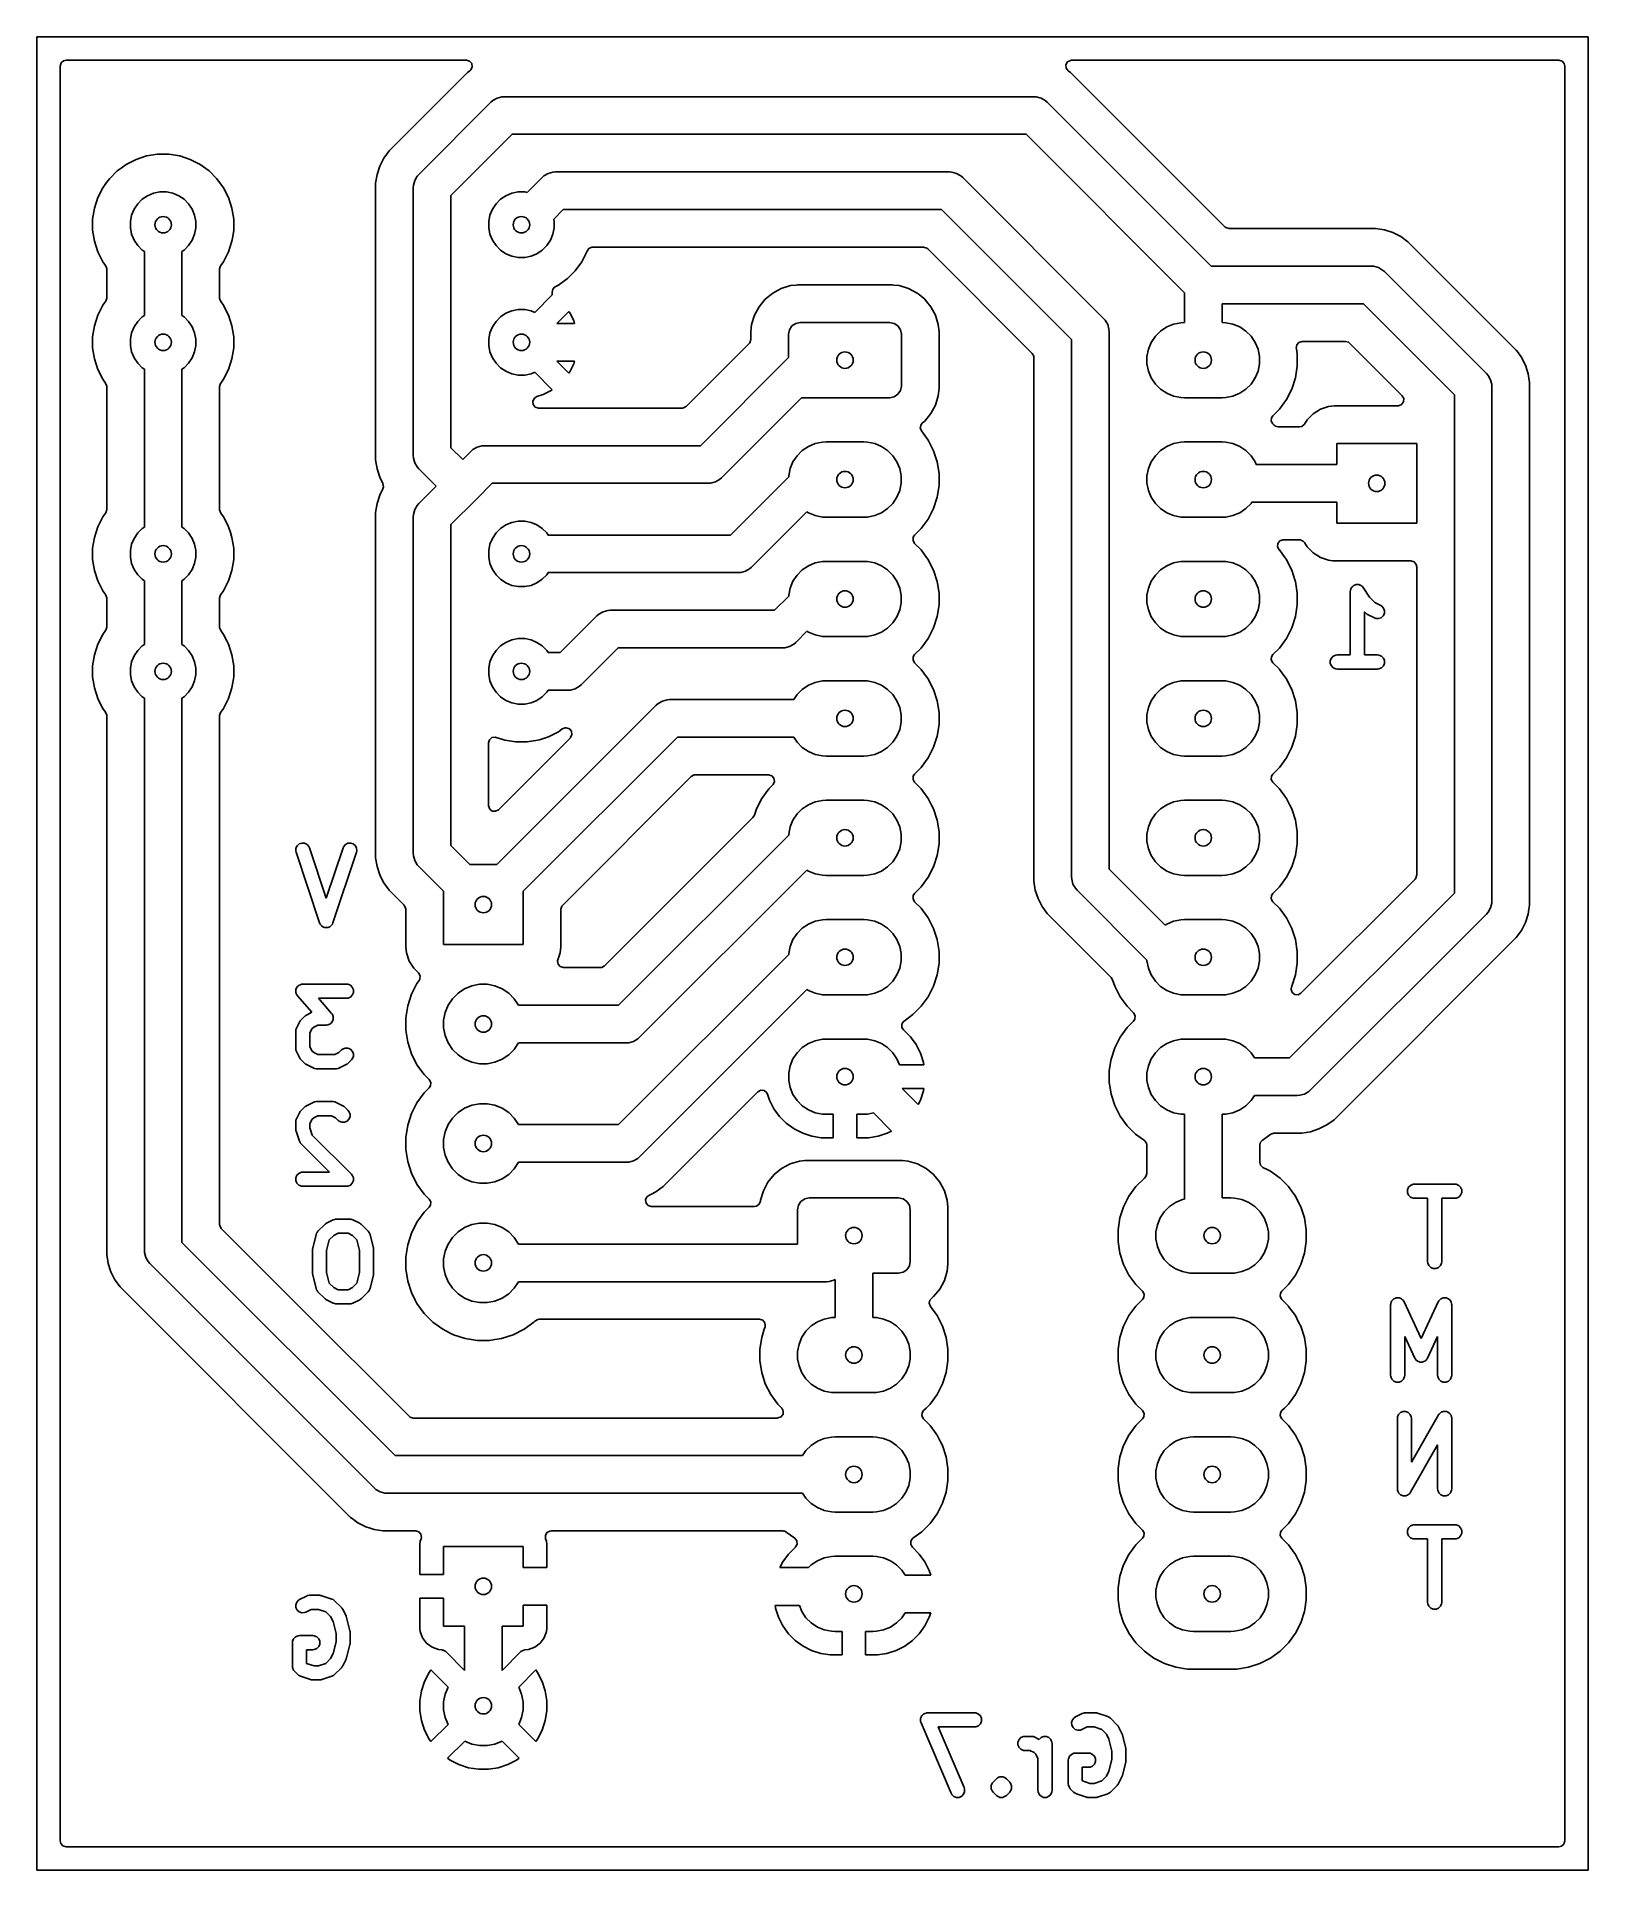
# Model space of a CAD drawing. Extents: x 117 to 150, y -119 to -80.
import ezdxf

# ---------------------------------------------------------------- set-up
doc = ezdxf.new("R2010")
doc.units = 0
doc.layers.add('BLACK', color=7, linetype='CONTINUOUS')

msp = doc.modelspace()

# ---------------------------------------------------------------- linework, layer by layer
at = {"layer": 'BLACK', "linetype": 'CONTINUOUS'}
for p, q in [((117, -80), (150, -80)), ((117, -119), (117, -80)), ((150, -80), (150, -119)), ((117.5005, -80.6245), (117.520185, -80.557461)), ((117.5005, -114.957553), (117.5005, -80.6245)), ((117.520185, -80.557461), (117.572989, -80.511706)), ((117.572989, -80.511706), (117.6245, -80.5005)), ((117.6245, -80.5005), (126.139848, -80.5005)), ((126.139848, -80.5005), (126.206887, -80.520185)), ((126.212733, -80.724818), (126.162509, -80.761307)), ((126.206887, -80.520185), (126.252642, -80.572989)), ((126.233561, -80.705703), (126.212733, -80.724818)), ((126.262586, -80.642147), (126.233561, -80.705703)), ((126.252642, -80.572989), (126.262586, -80.642147)), ((138.890202, -80.599875), (138.922808, -80.53808)), ((138.896181, -80.669488), (138.890202, -80.599875)), ((138.938847, -80.724818), (138.896181, -80.669488)), ((138.922808, -80.53808), (138.983646, -80.503723)), ((138.98907, -80.761307), (138.938847, -80.724818)), ((138.983646, -80.503723), (139.011732, -80.5005)), ((139.011732, -80.5005), (149.3755, -80.5005)), ((149.3755, -80.5005), (149.442539, -80.520185)), ((149.442539, -80.520185), (149.488294, -80.572989)), ((149.488294, -80.572989), (149.4995, -80.6245)), ((149.4995, -80.6245), (149.4995, -118.3755)), ((126.162503, -80.761312), (124.493312, -82.430503)), ((126.162509, -80.761307), (126.162503, -80.761312)), ((138.989076, -80.761312), (138.98907, -80.761307)), ((142.270945, -84.043181), (138.989076, -80.761312)), ((125.126157, -82.929737), (126.661737, -81.394157)), ((126.661737, -81.394157), (126.701075, -81.359659)), ((126.701075, -81.359659), (126.791506, -81.307448)), ((126.791506, -81.307448), (126.89237, -81.280422)), ((126.89237, -81.280422), (126.94458, -81.277)), ((126.94458, -81.277), (138.207, -81.277)), ((138.207, -81.277), (138.25921, -81.280422)), ((138.25921, -81.280422), (138.360074, -81.307448)), ((138.360074, -81.307448), (138.450505, -81.359659)), ((138.450505, -81.359659), (138.489843, -81.394157)), ((138.489843, -81.394157), (141.975685, -84.88)), ((127.110266, -82.077), (125.809, -83.378266)), ((138.041314, -82.077), (127.110266, -82.077)), ((141.41, -85.445685), (138.041314, -82.077)), ((119.114003, -82.609433), (118.903566, -82.716657)), ((119.338631, -82.536446), (119.114003, -82.609433)), ((119.571903, -82.4995), (119.338631, -82.536446)), ((119.571908, -82.4995), (119.571903, -82.4995)), ((119.808092, -82.4995), (119.571908, -82.4995)), ((119.808097, -82.4995), (119.808092, -82.4995)), ((120.041368, -82.536446), (119.808097, -82.4995)), ((120.265996, -82.609433), (120.041368, -82.536446)), ((120.476433, -82.716657), (120.265996, -82.609433)), ((124.38224, -82.58338), (124.296454, -82.751743)), ((124.493312, -82.430503), (124.38224, -82.58338)), ((118.545483, -83.02249), (118.485862, -83.10455)), ((118.545485, -83.022488), (118.545483, -83.02249)), ((118.712487, -82.855485), (118.545485, -83.022487)), ((118.545485, -83.022487), (118.545485, -83.022488)), ((118.712488, -82.855485), (118.712487, -82.855485)), ((118.71249, -82.855483), (118.712488, -82.855485)), ((118.79455, -82.795862), (118.71249, -82.855483)), ((118.903566, -82.716657), (118.79455, -82.795862)), ((120.66751, -82.855483), (120.476433, -82.716657)), ((120.834517, -83.02249), (120.66751, -82.855483)), ((120.973342, -83.213566), (120.834517, -83.02249)), ((124.238059, -82.931461), (124.2085, -83.118093)), ((124.296454, -82.751743), (124.238059, -82.931461)), ((125.012422, -83.16037), (125.039448, -83.059507)), ((125.039448, -83.059506), (125.091659, -82.969075)), ((125.039448, -83.059507), (125.039448, -83.059506)), ((125.091659, -82.969075), (125.126157, -82.929737)), ((127.430601, -83.313712), (127.749157, -82.995157)), ((127.749157, -82.995157), (127.788495, -82.960659)), ((127.788495, -82.960659), (127.878926, -82.908448)), ((127.878926, -82.908448), (127.97979, -82.881422)), ((127.97979, -82.881422), (128.032, -82.878)), ((128.032, -82.878), (136.411106, -82.878)), ((136.411106, -82.878), (136.463316, -82.881422)), ((136.463316, -82.881422), (136.56418, -82.908448)), ((136.56418, -82.908448), (136.654611, -82.960659)), ((136.654611, -82.960659), (136.693949, -82.995157)), ((136.693949, -82.995157), (139.691842, -85.993051)), ((118.299433, -83.424003), (118.226446, -83.648631)), ((118.406657, -83.213566), (118.299433, -83.424003)), ((118.485862, -83.10455), (118.406657, -83.213566)), ((119.148893, -83.555925), (119.245925, -83.458893)), ((119.245925, -83.458893), (119.360022, -83.382655)), ((119.360022, -83.382655), (119.486801, -83.330142)), ((119.486801, -83.330142), (119.621388, -83.303371)), ((119.621388, -83.303371), (119.758612, -83.303371)), ((119.758612, -83.303371), (119.893199, -83.330142)), ((119.893199, -83.330142), (120.019978, -83.382655)), ((120.019978, -83.382655), (120.134075, -83.458893)), ((120.134075, -83.458893), (120.231107, -83.555925)), ((121.080566, -83.424003), (120.973342, -83.213566)), ((121.153553, -83.648631), (121.080566, -83.424003)), ((124.2085, -83.118093), (124.2085, -89.003486)), ((125.009, -83.21258), (125.012422, -83.16037)), ((125.009, -88.909), (125.009, -83.21258)), ((125.809, -83.378266), (125.809, -88.743314)), ((126.768893, -83.555925), (126.865925, -83.458893)), ((126.865925, -83.458893), (126.980022, -83.382655)), ((126.980022, -83.382655), (127.106801, -83.330142)), ((127.106801, -83.330142), (127.241388, -83.303371)), ((127.241388, -83.303371), (127.378612, -83.303371)), ((127.378612, -83.303371), (127.430601, -83.313712)), ((118.226446, -83.648631), (118.1895, -83.881902)), ((118.993371, -83.931388), (119.020142, -83.796801)), ((119.020142, -83.796801), (119.072655, -83.670022)), ((119.072655, -83.670022), (119.148893, -83.555925)), ((120.231107, -83.555925), (120.307345, -83.670022)), ((120.307345, -83.670022), (120.359858, -83.796801)), ((120.359858, -83.796801), (120.386629, -83.931388)), ((121.1905, -83.881902), (121.153553, -83.648631)), ((126.613371, -83.931388), (126.640142, -83.796801)), ((126.640142, -83.796801), (126.692655, -83.670022)), ((126.692655, -83.670022), (126.768893, -83.555925)), ((128.197686, -83.678), (127.996287, -83.879398)), ((136.24542, -83.678), (128.197686, -83.678)), ((139.009, -86.441579), (136.24542, -83.678)), ((118.1895, -83.881902), (118.1895, -84.118097)), ((118.1895, -84.118097), (118.226446, -84.351368)), ((118.993371, -84.068612), (118.993371, -83.931388)), ((119.020142, -84.203199), (118.993371, -84.068612)), ((119.072655, -84.329978), (119.020142, -84.203199)), ((120.359858, -84.203199), (120.307345, -84.329978)), ((120.386629, -84.068612), (120.359858, -84.203199)), ((120.386629, -83.931388), (120.386629, -84.068612)), ((121.169095, -84.25324), (121.1905, -84.118097)), ((121.1905, -84.118097), (121.1905, -83.881902)), ((126.613371, -84.068612), (126.613371, -83.931388)), ((126.640142, -84.203199), (126.613371, -84.068612)), ((126.692655, -84.329978), (126.640142, -84.203199)), ((127.979858, -84.203199), (127.927345, -84.329978)), ((128.006629, -84.068612), (127.979858, -84.203199)), ((127.996287, -83.879398), (128.006629, -83.931388)), ((128.006629, -83.931388), (128.006629, -84.068612)), ((142.291587, -84.059815), (142.270945, -84.043181)), ((142.358626, -84.0795), (142.291587, -84.059815)), ((145.476481, -84.0795), (142.358626, -84.0795)), ((145.476486, -84.0795), (145.476481, -84.0795)), ((145.663118, -84.109059), (145.476486, -84.0795)), ((145.842836, -84.167454), (145.663118, -84.109059)), ((146.011199, -84.25324), (145.842836, -84.167454)), ((118.226446, -84.351368), (118.299433, -84.575996)), ((118.299433, -84.575996), (118.406657, -84.786433)), ((119.148893, -84.444075), (119.072655, -84.329978)), ((119.245925, -84.541107), (119.148893, -84.444075)), ((119.29, -84.570557), (119.245925, -84.541107)), ((119.29, -85.929442), (119.29, -84.570557)), ((120.134075, -84.541107), (120.09, -84.570557)), ((120.09, -84.570557), (120.09, -85.929442)), ((120.231107, -84.444075), (120.134075, -84.541107)), ((120.307345, -84.329978), (120.231107, -84.444075)), ((120.973343, -84.786433), (121.080568, -84.575992)), ((121.080568, -84.575992), (121.153553, -84.351368)), ((121.153553, -84.351368), (121.169095, -84.25324)), ((126.768893, -84.444075), (126.692655, -84.329978)), ((126.865925, -84.541107), (126.768893, -84.444075)), ((126.980022, -84.617345), (126.865925, -84.541107)), ((127.106801, -84.669858), (126.980022, -84.617345)), ((127.639978, -84.617345), (127.513199, -84.669858)), ((127.754075, -84.541107), (127.639978, -84.617345)), ((127.851107, -84.444075), (127.754075, -84.541107)), ((127.927345, -84.329978), (127.851107, -84.444075)), ((128.593343, -84.786433), (128.700568, -84.575992)), ((128.700568, -84.575992), (128.700569, -84.575989)), ((128.700569, -84.575989), (128.704406, -84.564182)), ((128.704406, -84.564182), (128.743844, -84.506506)), ((128.743844, -84.506506), (128.808202, -84.479308)), ((128.808202, -84.479308), (128.822337, -84.4785)), ((128.822337, -84.4785), (135.86248, -84.4785)), ((135.86248, -84.4785), (135.929519, -84.498185)), ((135.929519, -84.498185), (135.950161, -84.514819)), ((135.950161, -84.514819), (138.172181, -86.736839)), ((146.164074, -84.36431), (146.011199, -84.25324)), ((146.164076, -84.364312), (146.164074, -84.36431)), ((148.466693, -86.666929), (146.164076, -84.364312)), ((118.406657, -84.786433), (118.465818, -84.867861)), ((118.465818, -84.867861), (118.489298, -84.933666)), ((118.489298, -84.933666), (118.4895, -84.940746)), ((118.4895, -84.940746), (118.4895, -85.559253)), ((120.8905, -84.940746), (120.910185, -84.873707)), ((120.8905, -85.559253), (120.8905, -84.940746)), ((120.910185, -84.873707), (120.914173, -84.867871)), ((120.914173, -84.867871), (120.973343, -84.786433)), ((127.241388, -84.696629), (127.106801, -84.669858)), ((127.378612, -84.696629), (127.241388, -84.696629)), ((127.513199, -84.669858), (127.378612, -84.696629)), ((128.28751, -85.144517), (128.454517, -84.97751)), ((128.454517, -84.97751), (128.593343, -84.786433)), ((141.975685, -84.88), (145.382, -84.88)), ((145.382, -84.88), (145.43421, -84.883422)), ((145.43421, -84.883422), (145.535074, -84.910448)), ((145.535074, -84.910448), (145.625505, -84.962659)), ((145.625505, -84.962659), (145.664843, -84.997157)), ((145.664843, -84.997157), (147.833843, -87.166157)), ((127.960124, -85.438708), (127.974487, -85.37033)), ((127.974487, -85.37033), (128.023538, -85.320573)), ((128.023538, -85.320573), (128.027421, -85.318506)), ((128.027421, -85.318506), (128.096433, -85.283343)), ((128.096433, -85.283343), (128.28751, -85.144517)), ((132.769069, -85.390568), (132.65355, -85.452315)), ((132.836043, -85.354769), (132.769069, -85.390568)), ((133.034067, -85.294699), (132.836043, -85.354769)), ((133.150298, -85.283251), (133.034067, -85.294699)), ((133.188392, -85.2795), (133.150298, -85.283251)), ((135.191608, -85.2795), (133.188392, -85.2795)), ((135.226805, -85.282966), (135.191608, -85.2795)), ((135.345934, -85.294699), (135.226805, -85.282966)), ((135.345934, -85.2947), (135.345932, -85.294699)), ((135.345932, -85.294699), (135.345934, -85.294699)), ((135.543954, -85.354768), (135.345934, -85.2947)), ((135.72645, -85.452315), (135.543954, -85.354768)), ((118.406659, -85.713563), (118.299433, -85.924003)), ((118.465818, -85.632138), (118.406659, -85.713563)), ((118.469815, -85.626292), (118.465818, -85.632138)), ((118.4895, -85.559253), (118.469815, -85.626292)), ((120.890702, -85.566332), (120.8905, -85.559253)), ((120.914182, -85.632138), (120.890702, -85.566332)), ((120.973343, -85.713567), (120.914182, -85.632138)), ((121.040652, -85.845669), (120.973343, -85.713567)), ((127.593175, -85.863268), (127.964328, -85.492116)), ((127.964328, -85.492116), (127.960124, -85.438708)), ((132.362317, -85.743547), (132.264769, -85.926043)), ((132.493589, -85.583589), (132.362317, -85.743547)), ((132.653547, -85.452317), (132.493589, -85.583589)), ((132.653548, -85.452316), (132.653547, -85.452317)), ((132.65355, -85.452315), (132.653548, -85.452316)), ((135.768677, -85.486969), (135.72645, -85.452315)), ((135.88641, -85.583589), (135.768677, -85.486969)), ((135.926252, -85.632138), (135.88641, -85.583589)), ((136.017685, -85.74355), (135.926252, -85.632138)), ((136.115232, -85.926046), (136.017685, -85.74355)), ((141.41, -86.08), (141.41, -85.445685)), ((145.216314, -85.68), (142.21, -85.68)), ((142.21, -85.68), (142.21, -86.08)), ((147.151, -87.614686), (145.216314, -85.68)), ((118.226446, -86.148631), (118.1895, -86.381902)), ((118.299433, -85.924003), (118.226446, -86.148631)), ((119.020142, -86.296801), (119.072655, -86.170022)), ((119.072655, -86.170022), (119.148893, -86.055925)), ((119.148893, -86.055925), (119.245925, -85.958893)), ((119.245925, -85.958893), (119.29, -85.929442)), ((120.09, -85.929442), (120.134075, -85.958893)), ((120.134075, -85.958893), (120.231107, -86.055925)), ((120.231107, -86.055925), (120.307345, -86.170022)), ((120.307345, -86.170022), (120.359858, -86.296801)), ((121.080566, -85.924003), (121.040652, -85.845669)), ((121.153553, -86.148631), (121.080566, -85.924003)), ((121.1905, -86.381902), (121.153553, -86.148631)), ((126.640142, -86.296801), (126.692655, -86.170022)), ((126.692655, -86.170022), (126.768893, -86.055925)), ((126.768893, -86.055925), (126.865925, -85.958893)), ((126.865925, -85.958893), (126.980022, -85.882655)), ((126.980022, -85.882655), (127.106801, -85.830142)), ((127.106801, -85.830142), (127.241388, -85.803371)), ((127.241388, -85.803371), (127.378612, -85.803371)), ((127.378612, -85.803371), (127.513199, -85.830142)), ((127.513199, -85.830142), (127.593175, -85.863268)), ((128.317882, -85.845669), (128.063552, -86.1)), ((128.063552, -86.1), (128.441787, -86.1)), ((128.317883, -85.84567), (128.317882, -85.845669)), ((128.336329, -85.871059), (128.317883, -85.84567)), ((128.422085, -86.039362), (128.336329, -85.871059)), ((128.441787, -86.1), (128.422085, -86.039362)), ((132.204699, -86.124067), (132.1895, -86.278395)), ((132.264769, -85.926043), (132.204699, -86.124067)), ((133.00903, -86.234329), (133.063223, -86.153223)), ((133.063223, -86.153223), (133.144329, -86.09903)), ((133.144329, -86.09903), (133.24, -86.08)), ((133.24, -86.08), (135.14, -86.08)), ((135.14, -86.08), (135.235671, -86.09903)), ((135.235671, -86.09903), (135.316777, -86.153223)), ((135.316777, -86.153223), (135.37097, -86.234329)), ((136.1753, -86.124066), (136.115232, -85.926046)), ((136.1905, -86.278392), (136.1753, -86.124066)), ((139.691842, -85.993051), (139.726341, -86.032389)), ((139.726341, -86.032389), (139.778552, -86.122821)), ((139.778552, -86.122821), (139.805578, -86.223684)), ((140.902485, -86.261592), (141.032883, -86.174463)), ((141.032883, -86.174463), (141.177772, -86.114448)), ((141.177772, -86.114448), (141.331586, -86.083852)), ((141.331586, -86.083852), (141.41, -86.08)), ((142.21, -86.08), (142.288414, -86.083852)), ((142.288414, -86.083852), (142.442228, -86.114448)), ((142.442228, -86.114448), (142.587117, -86.174463)), ((142.587117, -86.174463), (142.717515, -86.261592)), ((118.1895, -86.381902), (118.1895, -86.618097)), ((118.993371, -86.431388), (119.020142, -86.296801)), ((118.993371, -86.568612), (118.993371, -86.431388)), ((119.020142, -86.703199), (118.993371, -86.568612)), ((120.359858, -86.296801), (120.386629, -86.431388)), ((120.386629, -86.568612), (120.359858, -86.703199)), ((120.386629, -86.431388), (120.386629, -86.568612)), ((121.1905, -86.618097), (121.1905, -86.381902)), ((126.613371, -86.431388), (126.640142, -86.296801)), ((126.613371, -86.568612), (126.613371, -86.431388)), ((126.640142, -86.703199), (126.613371, -86.568612)), ((132.153181, -86.529214), (130.820214, -87.862181)), ((132.169815, -86.508572), (132.153181, -86.529214)), ((132.1895, -86.441533), (132.169815, -86.508572)), ((132.1895, -86.278395), (132.1895, -86.441533)), ((132.99, -86.33), (133.00903, -86.234329)), ((132.99, -86.824473), (132.99, -86.33)), ((135.37097, -86.234329), (135.39, -86.33)), ((135.39, -86.33), (135.39, -87.43)), ((136.1905, -87.481608), (136.1905, -86.278392)), ((139.009, -97.868841), (139.009, -86.441579)), ((139.805578, -86.223684), (139.809, -86.275894)), ((139.809, -86.275894), (139.809, -97.703155)), ((140.644448, -86.647772), (140.704463, -86.502883)), ((140.704463, -86.502883), (140.791592, -86.372485)), ((140.791592, -86.372485), (140.902485, -86.261592)), ((142.717515, -86.261592), (142.828408, -86.372485)), ((142.828408, -86.372485), (142.915537, -86.502883)), ((142.915537, -86.502883), (142.975552, -86.647772)), ((143.789888, -86.623898), (143.798843, -86.554604)), ((143.798843, -86.554604), (143.843839, -86.501152)), ((143.843839, -86.501152), (143.910591, -86.480513)), ((143.910591, -86.480513), (143.912361, -86.4805)), ((143.912361, -86.4805), (144.833374, -86.4805)), ((144.833374, -86.4805), (144.900413, -86.500185)), ((144.900413, -86.500185), (144.921055, -86.516819)), ((144.921055, -86.516819), (146.042055, -87.637819)), ((118.1895, -86.618097), (118.226446, -86.851368)), ((118.226446, -86.851368), (118.299433, -87.075996)), ((119.072655, -86.829978), (119.020142, -86.703199)), ((119.148893, -86.944075), (119.072655, -86.829978)), ((119.245925, -87.041107), (119.148893, -86.944075)), ((120.231107, -86.944075), (120.134075, -87.041107)), ((120.307345, -86.829978), (120.231107, -86.944075)), ((120.359858, -86.703199), (120.307345, -86.829978)), ((121.080568, -87.075992), (121.153553, -86.851368)), ((121.153553, -86.851368), (121.15377, -86.85)), ((121.15377, -86.85), (121.1905, -86.618097)), ((126.692655, -86.829978), (126.640142, -86.703199)), ((126.768893, -86.944075), (126.692655, -86.829978)), ((126.865925, -87.041107), (126.768893, -86.944075)), ((128.063554, -86.9), (128.317882, -87.154328)), ((128.441787, -86.9), (128.063554, -86.9)), ((128.336331, -87.128937), (128.422085, -86.960637)), ((128.422085, -86.960637), (128.441787, -86.9)), ((131.115473, -88.699), (132.99, -86.824473)), ((138.172181, -86.736839), (138.205666, -86.798162)), ((138.205666, -86.798162), (138.2085, -86.82452)), ((138.2085, -86.82452), (138.2085, -97.963327)), ((140.613852, -86.801586), (140.644448, -86.647772)), ((140.613852, -86.958414), (140.613852, -86.801586)), ((140.644448, -87.112228), (140.613852, -86.958414)), ((142.975552, -86.647772), (143.006148, -86.801586)), ((143.006148, -86.958414), (142.975552, -87.112228)), ((143.006148, -86.801586), (143.006148, -86.958414)), ((143.791399, -86.633443), (143.789888, -86.623898)), ((143.8105, -86.754038), (143.791399, -86.633443)), ((143.8105, -87.005962), (143.8105, -86.754038)), ((148.504664, -86.719193), (148.466693, -86.666929)), ((148.529978, -86.754036), (148.504664, -86.719193)), ((148.52998, -86.754037), (148.529978, -86.754036)), ((148.52998, -86.754038), (148.52998, -86.754037)), ((148.57776, -86.819801), (148.52998, -86.754038)), ((148.593147, -86.85), (148.57776, -86.819801)), ((148.663545, -86.988163), (148.593147, -86.85)), ((118.299433, -87.075996), (118.406657, -87.286433)), ((118.406657, -87.286433), (118.465818, -87.367861)), ((119.29, -87.070557), (119.245925, -87.041107)), ((119.29, -90.429442), (119.29, -87.070557)), ((120.134075, -87.041107), (120.09, -87.070557)), ((120.09, -87.070557), (120.09, -90.429442)), ((120.914173, -87.367871), (120.973343, -87.286433)), ((120.973343, -87.286433), (121.080568, -87.075992)), ((126.980022, -87.117345), (126.865925, -87.041107)), ((127.106801, -87.169858), (126.980022, -87.117345)), ((127.241388, -87.196629), (127.106801, -87.169858)), ((127.378612, -87.196629), (127.241388, -87.196629)), ((127.513199, -87.169858), (127.378612, -87.196629)), ((127.593176, -87.13673), (127.513199, -87.169858)), ((127.964328, -87.507882), (127.593176, -87.13673)), ((128.317882, -87.154328), (128.317883, -87.154328)), ((128.317883, -87.154328), (128.336331, -87.128937)), ((140.704463, -87.257117), (140.644448, -87.112228)), ((140.791592, -87.387515), (140.704463, -87.257117)), ((142.915537, -87.257117), (142.828408, -87.387515)), ((142.975552, -87.112228), (142.915537, -87.257117)), ((143.693241, -87.494379), (143.77109, -87.254785)), ((143.77109, -87.254785), (143.8105, -87.005962)), ((147.833843, -87.166157), (147.868341, -87.205495)), ((147.868341, -87.205495), (147.920552, -87.295926)), ((147.920552, -87.295926), (147.920552, -87.295927)), ((147.920552, -87.295927), (147.947578, -87.39679)), ((148.663545, -86.988165), (148.663545, -86.988163)), ((148.663547, -86.988168), (148.663545, -86.988165)), ((148.692083, -87.075992), (148.663547, -86.988168)), ((148.72194, -87.167881), (148.692083, -87.075992)), ((148.7515, -87.354513), (148.72194, -87.167881)), ((148.7515, -98.473486), (148.7515, -87.354513)), ((118.465818, -87.367861), (118.489298, -87.433666)), ((118.489298, -87.433666), (118.4895, -87.440746)), ((118.4895, -87.440746), (118.4895, -90.059253)), ((120.8905, -87.440746), (120.910185, -87.373707)), ((120.8905, -90.059253), (120.8905, -87.440746)), ((120.910185, -87.373707), (120.914173, -87.367871)), ((127.54931, -87.756853), (127.578335, -87.693297)), ((127.578335, -87.693297), (127.63373, -87.656569)), ((127.63373, -87.656569), (127.770637, -87.612085)), ((127.770637, -87.612085), (127.938937, -87.526331)), ((127.938937, -87.526331), (127.964328, -87.507883)), ((127.964328, -87.507883), (127.964328, -87.507882)), ((133.265845, -87.68), (131.564002, -89.381843)), ((135.14, -87.68), (133.265845, -87.68)), ((135.235671, -87.66097), (135.14, -87.68)), ((135.316777, -87.606777), (135.235671, -87.66097)), ((135.37097, -87.525671), (135.316777, -87.606777)), ((135.39, -87.43), (135.37097, -87.525671)), ((136.115232, -87.833954), (136.1753, -87.635934)), ((136.1753, -87.635934), (136.1905, -87.481608)), ((140.902485, -87.498408), (140.791592, -87.387515)), ((141.032883, -87.585537), (140.902485, -87.498408)), ((141.177772, -87.645552), (141.032883, -87.585537)), ((141.331586, -87.676148), (141.177772, -87.645552)), ((141.41, -87.68), (141.331586, -87.676148)), ((142.21, -87.68), (141.41, -87.68)), ((142.288414, -87.676148), (142.21, -87.68)), ((142.442228, -87.645552), (142.288414, -87.676148)), ((142.587117, -87.585537), (142.442228, -87.645552)), ((142.717515, -87.498408), (142.587117, -87.585537)), ((142.828408, -87.387515), (142.717515, -87.498408)), ((143.430793, -87.922656), (143.57887, -87.718845)), ((143.57887, -87.718845), (143.693241, -87.494379)), ((146.042055, -87.637819), (146.07554, -87.699142)), ((146.07554, -87.699142), (146.070556, -87.768834)), ((147.151, -98.213314), (147.151, -87.614686)), ((147.947578, -87.39679), (147.951, -87.449)), ((147.951, -87.449), (147.951, -98.379)), ((127.559254, -87.826011), (127.54931, -87.756853)), ((127.605009, -87.878815), (127.559254, -87.826011)), ((127.672048, -87.8985), (127.605009, -87.878815)), ((130.732533, -87.8985), (127.672048, -87.8985)), ((130.758891, -87.895666), (130.732533, -87.8985)), ((130.820214, -87.862181), (130.758891, -87.895666)), ((135.88641, -88.17641), (136.017685, -88.01645)), ((136.017685, -88.01645), (136.115232, -87.833954)), ((143.257645, -88.176358), (143.262629, -88.106666)), ((143.262629, -88.106666), (143.29113, -88.062319)), ((143.29113, -88.062319), (143.336999, -88.01645)), ((143.336999, -88.01645), (143.430793, -87.922656)), ((144.147737, -88.020184), (144.020184, -88.147737)), ((144.300476, -87.924211), (144.147737, -88.020184)), ((144.470745, -87.864631), (144.300476, -87.924211)), ((144.47075, -87.86463), (144.470745, -87.864631)), ((144.605039, -87.8495), (144.47075, -87.86463)), ((145.954374, -87.8495), (144.605039, -87.8495)), ((145.96322, -87.849184), (145.954374, -87.8495)), ((146.028684, -87.824767), (145.96322, -87.849184)), ((146.070556, -87.768834), (146.028684, -87.824767)), ((135.792816, -88.319112), (135.808641, -88.251058)), ((135.816296, -88.384918), (135.792816, -88.319112)), ((135.808641, -88.251058), (135.837948, -88.216181)), ((135.95887, -88.581155), (135.816296, -88.384918)), ((135.837948, -88.216181), (135.88641, -88.17641)), ((143.29113, -88.237681), (143.257645, -88.176358)), ((143.31663, -88.263181), (143.29113, -88.237681)), ((143.337272, -88.279815), (143.31663, -88.263181)), ((143.339868, -88.280577), (143.337272, -88.279815)), ((143.344884, -88.284332), (143.339868, -88.280577)), ((143.37487, -88.290855), (143.344884, -88.284332)), ((143.404311, -88.2995), (143.37487, -88.290855)), ((143.856293, -88.2995), (143.404311, -88.2995)), ((143.908952, -88.287763), (143.856293, -88.2995)), ((143.961287, -88.241472), (143.908952, -88.287763)), ((144.020184, -88.147737), (143.961287, -88.241472)), ((125.012422, -88.96121), (125.009, -88.909)), ((125.809, -88.743314), (126.06079, -88.995104)), ((126.06079, -88.995104), (126.239738, -88.816157)), ((126.239738, -88.816157), (126.279075, -88.781659)), ((126.279075, -88.781659), (126.369506, -88.729448)), ((126.369506, -88.729448), (126.47037, -88.702422)), ((126.47037, -88.702422), (126.52258, -88.699)), ((126.52258, -88.699), (131.115473, -88.699)), ((133.084463, -89.042883), (133.171592, -88.912485)), ((133.171592, -88.912485), (133.282485, -88.801592)), ((133.282485, -88.801592), (133.412883, -88.714463)), ((133.412883, -88.714463), (133.557772, -88.654448)), ((133.557772, -88.654448), (133.711586, -88.623852)), ((133.711586, -88.623852), (133.79, -88.62)), ((133.79, -88.62), (134.59, -88.62)), ((134.59, -88.62), (134.668414, -88.623852)), ((134.668414, -88.623852), (134.822228, -88.654448)), ((134.822228, -88.654448), (134.967117, -88.714463)), ((134.967117, -88.714463), (135.097515, -88.801592)), ((135.097515, -88.801592), (135.208408, -88.912485)), ((135.208408, -88.912485), (135.295537, -89.042883)), ((136.031747, -88.724184), (135.95887, -88.581155)), ((136.073239, -88.805616), (136.031747, -88.724184)), ((136.073239, -88.805618), (136.073239, -88.805616)), ((136.073241, -88.805621), (136.073239, -88.805618)), ((136.15109, -89.045215), (136.073241, -88.805621)), ((140.704463, -89.042883), (140.791592, -88.912485)), ((140.791592, -88.912485), (140.902485, -88.801592)), ((140.902485, -88.801592), (141.032883, -88.714463)), ((141.032883, -88.714463), (141.177772, -88.654448)), ((141.177772, -88.654448), (141.331586, -88.623852)), ((141.331586, -88.623852), (141.41, -88.62)), ((141.41, -88.62), (142.21, -88.62)), ((142.21, -88.62), (142.288414, -88.623852)), ((142.288414, -88.623852), (142.442228, -88.654448)), ((142.442228, -88.654448), (142.587117, -88.714463)), ((142.587117, -88.714463), (142.717515, -88.801592)), ((142.717515, -88.801592), (142.828408, -88.912485)), ((142.828408, -88.912485), (142.915537, -89.042883)), ((144.65, -89.1), (144.65, -88.65)), ((144.65, -88.65), (146.35, -88.65)), ((146.35, -88.65), (146.35, -90.35)), ((124.2085, -89.003486), (124.238059, -89.190118)), ((124.238059, -89.190118), (124.296454, -89.369836)), ((125.039448, -89.062074), (125.012422, -88.96121)), ((125.091659, -89.152505), (125.039448, -89.062074)), ((125.126157, -89.191843), (125.091659, -89.152505)), ((125.495104, -89.56079), (125.126157, -89.191843)), ((132.993852, -89.341586), (133.024448, -89.187772)), ((133.024448, -89.187772), (133.084463, -89.042883)), ((135.295537, -89.042883), (135.355552, -89.187772)), ((135.355552, -89.187772), (135.386148, -89.341586)), ((136.1905, -89.294038), (136.15109, -89.045215)), ((136.1905, -89.545962), (136.1905, -89.294038)), ((140.613852, -89.341586), (140.644448, -89.187772)), ((140.644448, -89.187772), (140.704463, -89.042883)), ((142.915537, -89.042883), (142.939196, -89.1)), ((142.939196, -89.1), (144.65, -89.1)), ((124.296454, -89.369836), (124.365067, -89.504495)), ((124.365067, -89.617085), (124.296454, -89.751743)), ((124.365067, -89.504495), (124.377963, -89.573164)), ((124.377963, -89.573164), (124.365067, -89.617085)), ((125.126157, -89.929737), (125.495104, -89.56079)), ((126.688265, -89.499), (126.343633, -89.843633)), ((131.281159, -89.499), (126.688265, -89.499)), ((131.333369, -89.495578), (131.281159, -89.499)), ((131.434233, -89.468552), (131.333369, -89.495578)), ((131.524664, -89.416341), (131.434233, -89.468552)), ((131.564002, -89.381843), (131.524664, -89.416341)), ((131.754473, -90.6), (132.993852, -89.360621)), ((132.993852, -89.360621), (132.993852, -89.341586)), ((135.355552, -89.652228), (135.295537, -89.797117)), ((135.386148, -89.498414), (135.355552, -89.652228)), ((135.386148, -89.341586), (135.386148, -89.498414)), ((136.15109, -89.794785), (136.1905, -89.545962)), ((140.613852, -89.498414), (140.613852, -89.341586)), ((140.644448, -89.652228), (140.613852, -89.498414)), ((140.704463, -89.797117), (140.644448, -89.652228)), ((118.4895, -90.059253), (118.469815, -90.126292)), ((120.890702, -90.066332), (120.8905, -90.059253)), ((120.914182, -90.132138), (120.890702, -90.066332)), ((124.238059, -89.931461), (124.2085, -90.118093)), ((124.296454, -89.751743), (124.238059, -89.931461)), ((125.012422, -90.16037), (125.039448, -90.059507)), ((125.039448, -90.059506), (125.091659, -89.969075)), ((125.039448, -90.059507), (125.039448, -90.059506)), ((125.091659, -89.969075), (125.126157, -89.929737)), ((126.343633, -89.843633), (125.809, -90.378266)), ((135.097515, -90.038408), (134.967117, -90.125537)), ((135.208408, -89.927515), (135.097515, -90.038408)), ((135.295537, -89.797117), (135.208408, -89.927515)), ((135.95887, -90.258845), (136.073241, -90.034379)), ((136.073241, -90.034379), (136.15109, -89.794785)), ((140.791592, -89.927515), (140.704463, -89.797117)), ((140.902485, -90.038408), (140.791592, -89.927515)), ((141.032883, -90.125537), (140.902485, -90.038408)), ((142.717515, -90.038408), (142.587117, -90.125537)), ((142.828408, -89.927515), (142.717515, -90.038408)), ((142.846793, -89.9), (142.828408, -89.927515)), ((144.65, -89.9), (142.846793, -89.9)), ((144.65, -90.35), (144.65, -89.9)), ((118.299433, -90.424003), (118.226446, -90.648631)), ((118.406659, -90.213563), (118.299433, -90.424003)), ((118.465818, -90.132138), (118.406659, -90.213563)), ((118.469815, -90.126292), (118.465818, -90.132138)), ((119.148893, -90.555925), (119.245925, -90.458893)), ((119.245925, -90.458893), (119.29, -90.429442)), ((120.09, -90.429442), (120.134075, -90.458893)), ((120.134075, -90.458893), (120.231107, -90.555925)), ((120.973343, -90.213567), (120.914182, -90.132138)), ((121.041666, -90.347659), (120.973343, -90.213567)), ((121.080566, -90.424003), (121.041666, -90.347659)), ((121.080566, -90.424005), (121.080566, -90.424003)), ((121.080568, -90.424008), (121.080566, -90.424005)), ((121.119689, -90.544412), (121.080568, -90.424008)), ((124.2085, -90.118093), (124.2085, -97.463486)), ((125.009, -90.21258), (125.012422, -90.16037)), ((125.009, -97.369), (125.009, -90.21258)), ((125.809, -90.378266), (125.809, -97.203314)), ((126.768893, -90.555925), (126.865925, -90.458893)), ((126.865925, -90.458893), (126.980022, -90.382655)), ((126.980022, -90.382655), (127.106801, -90.330142)), ((127.106801, -90.330142), (127.241388, -90.303371)), ((127.241388, -90.303371), (127.378612, -90.303371)), ((127.378612, -90.303371), (127.513199, -90.330142)), ((127.513199, -90.330142), (127.639978, -90.382655)), ((127.639978, -90.382655), (127.754075, -90.458893)), ((127.754075, -90.458893), (127.851107, -90.555925)), ((133.381366, -90.104478), (132.203002, -91.282843)), ((133.412883, -90.125537), (133.381366, -90.104478)), ((133.557772, -90.185552), (133.412883, -90.125537)), ((133.711586, -90.216148), (133.557772, -90.185552)), ((133.79, -90.22), (133.711586, -90.216148)), ((134.59, -90.22), (133.79, -90.22)), ((134.668414, -90.216148), (134.59, -90.22)), ((134.822228, -90.185552), (134.668414, -90.216148)), ((134.967117, -90.125537), (134.822228, -90.185552)), ((135.67113, -90.602319), (135.810793, -90.462656)), ((135.810793, -90.462656), (135.95887, -90.258845)), ((141.177772, -90.185552), (141.032883, -90.125537)), ((141.331586, -90.216148), (141.177772, -90.185552)), ((141.41, -90.22), (141.331586, -90.216148)), ((142.21, -90.22), (141.41, -90.22)), ((142.288414, -90.216148), (142.21, -90.22)), ((142.442228, -90.185552), (142.288414, -90.216148)), ((142.587117, -90.125537), (142.442228, -90.185552)), ((146.35, -90.35), (144.65, -90.35)), ((118.226446, -90.648631), (118.1895, -90.881902)), ((118.993371, -90.931388), (119.020142, -90.796801)), ((119.020142, -90.796801), (119.072655, -90.670022)), ((119.072655, -90.670022), (119.148893, -90.555925)), ((120.231107, -90.555925), (120.307345, -90.670022)), ((120.307345, -90.670022), (120.359858, -90.796801)), ((120.359858, -90.796801), (120.386629, -90.931388)), ((121.153553, -90.648631), (121.119689, -90.544412)), ((121.1905, -90.881902), (121.153553, -90.648631)), ((126.613371, -90.931388), (126.640142, -90.796801)), ((126.640142, -90.796801), (126.692655, -90.670022)), ((126.692655, -90.670022), (126.768893, -90.555925)), ((127.851107, -90.555925), (127.880557, -90.6)), ((127.880557, -90.6), (131.754473, -90.6)), ((135.637645, -90.716358), (135.642629, -90.646666)), ((135.67113, -90.777681), (135.637645, -90.716358)), ((135.642629, -90.646666), (135.67113, -90.602319)), ((135.810794, -90.917345), (135.67113, -90.777681)), ((143.392145, -90.850858), (143.397129, -90.781166)), ((143.42563, -90.912181), (143.392145, -90.850858)), ((143.397129, -90.781166), (143.439001, -90.725233)), ((143.439001, -90.725233), (143.504465, -90.700816)), ((143.504465, -90.700816), (143.513311, -90.7005)), ((143.513311, -90.7005), (143.856293, -90.7005)), ((143.856293, -90.7005), (143.865587, -90.703229)), ((143.865587, -90.703229), (143.875191, -90.701948)), ((143.875191, -90.701948), (143.898566, -90.712913)), ((143.898566, -90.712913), (143.923332, -90.720185)), ((143.923332, -90.720185), (143.931361, -90.728296)), ((143.931361, -90.728296), (143.938447, -90.73162)), ((143.938447, -90.73162), (143.961287, -90.758528)), ((143.961287, -90.758528), (144.019302, -90.850858)), ((144.019302, -90.850858), (144.020184, -90.852262)), ((144.020184, -90.852262), (144.147738, -90.979816)), ((118.1895, -90.881902), (118.1895, -91.118097)), ((118.1895, -91.118097), (118.226446, -91.351368)), ((118.993371, -91.068612), (118.993371, -90.931388)), ((119.020142, -91.203199), (118.993371, -91.068612)), ((119.072655, -91.329978), (119.020142, -91.203199)), ((120.359858, -91.203199), (120.307345, -91.329978)), ((120.386629, -91.068612), (120.359858, -91.203199)), ((120.386629, -90.931388), (120.386629, -91.068612)), ((121.165728, -91.2745), (121.1905, -91.118097)), ((121.1905, -91.118097), (121.1905, -90.881902)), ((126.613371, -91.068612), (126.613371, -90.931388)), ((126.640142, -91.203199), (126.613371, -91.068612)), ((126.692655, -91.329978), (126.640142, -91.203199)), ((133.282485, -91.341592), (133.412883, -91.254463)), ((133.412883, -91.254463), (133.557772, -91.194448)), ((133.557772, -91.194448), (133.711586, -91.163852)), ((133.711586, -91.163852), (133.79, -91.16)), ((133.79, -91.16), (134.59, -91.16)), ((134.59, -91.16), (134.668414, -91.163852)), ((134.668414, -91.163852), (134.822228, -91.194448)), ((134.822228, -91.194448), (134.967117, -91.254463)), ((134.967117, -91.254463), (135.097515, -91.341592)), ((135.810798, -90.91735), (135.810794, -90.917345)), ((135.925909, -91.075788), (135.810798, -90.91735)), ((135.95887, -91.121155), (135.925909, -91.075788)), ((136.010757, -91.222989), (135.95887, -91.121155)), ((136.073239, -91.345616), (136.010757, -91.222989)), ((140.902485, -91.341592), (141.032883, -91.254463)), ((141.032883, -91.254463), (141.177772, -91.194448)), ((141.177772, -91.194448), (141.331586, -91.163852)), ((141.331586, -91.163852), (141.41, -91.16)), ((141.41, -91.16), (142.21, -91.16)), ((142.21, -91.16), (142.288414, -91.163852)), ((142.288414, -91.163852), (142.442228, -91.194448)), ((142.442228, -91.194448), (142.587117, -91.254463)), ((142.587117, -91.254463), (142.717515, -91.341592)), ((143.430794, -90.917345), (143.42563, -90.912181)), ((143.430798, -90.91735), (143.430794, -90.917345)), ((143.545909, -91.075788), (143.430798, -90.91735)), ((143.57887, -91.121155), (143.545909, -91.075788)), ((143.630757, -91.222989), (143.57887, -91.121155)), ((143.693239, -91.345616), (143.630757, -91.222989)), ((144.147738, -90.979816), (144.300478, -91.075789)), ((144.300478, -91.075789), (144.430115, -91.121151)), ((144.430115, -91.121151), (144.470745, -91.135368)), ((144.470745, -91.135368), (144.47075, -91.135369)), ((144.47075, -91.135369), (144.561246, -91.145565)), ((144.561246, -91.145565), (144.60504, -91.150499)), ((144.60504, -91.150499), (144.605043, -91.1505)), ((144.605043, -91.1505), (144.605046, -91.1505)), ((144.605046, -91.1505), (146.2265, -91.1505)), ((146.2265, -91.1505), (146.293539, -91.170185)), ((146.293539, -91.170185), (146.339294, -91.222989)), ((146.339294, -91.222989), (146.3505, -91.2745)), ((118.226446, -91.351368), (118.299433, -91.575996)), ((118.299433, -91.575996), (118.406657, -91.786433)), ((119.148893, -91.444075), (119.072655, -91.329978)), ((119.245925, -91.541107), (119.148893, -91.444075)), ((119.29, -91.570557), (119.245925, -91.541107)), ((119.29, -92.929442), (119.29, -91.570557)), ((120.134075, -91.541107), (120.09, -91.570557)), ((120.09, -91.570557), (120.09, -92.929442)), ((120.231107, -91.444075), (120.134075, -91.541107)), ((120.307345, -91.329978), (120.231107, -91.444075)), ((120.973343, -91.786433), (121.080568, -91.575992)), ((121.080568, -91.575992), (121.153553, -91.351368)), ((121.153553, -91.351368), (121.165728, -91.2745)), ((126.768893, -91.444075), (126.692655, -91.329978)), ((126.865925, -91.541107), (126.768893, -91.444075)), ((126.980022, -91.617345), (126.865925, -91.541107)), ((127.106801, -91.669858), (126.980022, -91.617345)), ((127.639978, -91.617345), (127.513199, -91.669858)), ((127.754075, -91.541107), (127.639978, -91.617345)), ((127.851107, -91.444075), (127.754075, -91.541107)), ((127.880557, -91.4), (127.851107, -91.444075)), ((131.920159, -91.4), (127.880557, -91.4)), ((131.972369, -91.396578), (131.920159, -91.4)), ((132.073233, -91.369552), (131.972369, -91.396578)), ((132.163664, -91.317341), (132.073233, -91.369552)), ((132.203002, -91.282843), (132.163664, -91.317341)), ((133.024448, -91.727772), (133.084463, -91.582883)), ((133.084463, -91.582883), (133.171592, -91.452485)), ((133.171592, -91.452485), (133.282485, -91.341592)), ((135.097515, -91.341592), (135.208408, -91.452485)), ((135.208408, -91.452485), (135.295537, -91.582883)), ((135.295537, -91.582883), (135.355552, -91.727772)), ((136.073239, -91.345618), (136.073239, -91.345616)), ((136.073241, -91.345621), (136.073239, -91.345618)), ((136.15109, -91.585215), (136.073241, -91.345621)), ((136.1905, -91.834038), (136.15109, -91.585215)), ((140.644448, -91.727772), (140.704463, -91.582883)), ((140.704463, -91.582883), (140.791592, -91.452485)), ((140.791592, -91.452485), (140.902485, -91.341592)), ((142.717515, -91.341592), (142.828408, -91.452485)), ((142.828408, -91.452485), (142.915537, -91.582883)), ((142.915537, -91.582883), (142.975552, -91.727772)), ((143.768093, -91.575992), (143.693239, -91.345616)), ((143.77109, -91.585215), (143.768093, -91.575992)), ((143.8105, -91.834038), (143.77109, -91.585215)), ((146.3505, -91.2745), (146.3505, -97.830374)), ((118.406657, -91.786433), (118.465818, -91.867861)), ((118.465818, -91.867861), (118.489298, -91.933666)), ((118.489298, -91.933666), (118.4895, -91.940746)), ((118.4895, -91.940746), (118.4895, -92.559253)), ((120.8905, -91.940746), (120.910185, -91.873707)), ((120.8905, -92.559253), (120.8905, -91.940746)), ((120.910185, -91.873707), (120.914173, -91.867871)), ((120.914173, -91.867871), (120.973343, -91.786433)), ((127.241388, -91.696629), (127.106801, -91.669858)), ((127.378612, -91.696629), (127.241388, -91.696629)), ((127.513199, -91.669858), (127.378612, -91.696629)), ((132.693473, -92.201), (132.993852, -91.900621)), ((132.993852, -91.881586), (133.024448, -91.727772)), ((132.993852, -91.900621), (132.993852, -91.881586)), ((135.355552, -91.727772), (135.386148, -91.881586)), ((135.386148, -92.038414), (135.355552, -92.192228)), ((135.386148, -91.881586), (135.386148, -92.038414)), ((136.1905, -92.085962), (136.1905, -91.834038)), ((140.613852, -91.881586), (140.644448, -91.727772)), ((140.613852, -92.038414), (140.613852, -91.881586)), ((140.644448, -92.192228), (140.613852, -92.038414)), ((142.975552, -91.727772), (143.006148, -91.881586)), ((143.006148, -92.038414), (142.975552, -92.192228)), ((143.006148, -91.881586), (143.006148, -92.038414)), ((143.8105, -92.085962), (143.8105, -91.834038)), ((144.938376, -91.800516), (144.938346, -91.80067)), ((144.938346, -91.80067), (144.938356, -91.800722)), ((144.938356, -91.800722), (144.938346, -91.800828)), ((144.938346, -91.800828), (144.938346, -93.150828)), ((144.941228, -91.771564), (144.938376, -91.800516)), ((144.946911, -91.757843), (144.941228, -91.771564)), ((144.949824, -91.743281), (144.946911, -91.757843)), ((144.958001, -91.731069), (144.949824, -91.743281)), ((144.963626, -91.717492), (144.958001, -91.731069)), ((144.974127, -91.70699), (144.963626, -91.717492)), ((144.982391, -91.694651), (144.974127, -91.70699)), ((144.994618, -91.686499), (144.982391, -91.694651)), ((145.00501, -91.676108), (144.994618, -91.686499)), ((145.018731, -91.670424), (145.00501, -91.676108)), ((145.031089, -91.662186), (145.018731, -91.670424)), ((145.045503, -91.659334), (145.031089, -91.662186)), ((145.059082, -91.65371), (145.045503, -91.659334)), ((145.073935, -91.65371), (145.059082, -91.65371)), ((145.088504, -91.650828), (145.073935, -91.65371)), ((145.102914, -91.65371), (145.088504, -91.650828)), ((145.11761, -91.65371), (145.102914, -91.65371)), ((145.13133, -91.659393), (145.11761, -91.65371)), ((145.145893, -91.662306), (145.13133, -91.659393)), ((145.158104, -91.670483), (145.145893, -91.662306)), ((145.171682, -91.676108), (145.158104, -91.670483)), ((145.182183, -91.686609), (145.171682, -91.676108)), ((145.194523, -91.694873), (145.182183, -91.686609)), ((145.212959, -91.717385), (145.194523, -91.694873)), ((145.213066, -91.717492), (145.212959, -91.717385)), ((145.213085, -91.717539), (145.213066, -91.717492)), ((145.213154, -91.717623), (145.213085, -91.717539)), ((145.347773, -91.919552), (145.213154, -91.717623)), ((145.462914, -92.034693), (145.347773, -91.919552)), ((145.583999, -92.095236), (145.462914, -92.034693)), ((128.134263, -93.1), (128.916106, -92.318157)), ((128.916106, -92.318157), (128.955444, -92.283659)), ((128.955444, -92.283659), (129.045875, -92.231448)), ((129.045875, -92.231448), (129.146739, -92.204422)), ((129.146739, -92.204422), (129.198949, -92.201)), ((129.198949, -92.201), (132.693473, -92.201)), ((135.295537, -92.337117), (135.208408, -92.467515)), ((135.355552, -92.192228), (135.295537, -92.337117)), ((136.073241, -92.574379), (136.15109, -92.334785)), ((136.15109, -92.334785), (136.1905, -92.085962)), ((140.704463, -92.337117), (140.644448, -92.192228)), ((140.791592, -92.467515), (140.704463, -92.337117)), ((142.915537, -92.337117), (142.828408, -92.467515)), ((142.975552, -92.192228), (142.915537, -92.337117)), ((143.693241, -92.574379), (143.77109, -92.334785)), ((143.77109, -92.334785), (143.8105, -92.085962)), ((145.238346, -93.150828), (145.238346, -92.234389)), ((145.238346, -92.234389), (145.267994, -92.264037)), ((145.267994, -92.264037), (145.279496, -92.273477)), ((145.279496, -92.273477), (145.282092, -92.27647)), ((145.282092, -92.27647), (145.286601, -92.279308)), ((145.286601, -92.279308), (145.290724, -92.282692)), ((145.290724, -92.282692), (145.294386, -92.284208)), ((145.294386, -92.284208), (145.306978, -92.292135)), ((145.306978, -92.292135), (145.449834, -92.363564)), ((145.449834, -92.363564), (145.477298, -92.374073)), ((145.477298, -92.374073), (145.535678, -92.378222)), ((145.535678, -92.378222), (145.5912, -92.359715)), ((145.608885, -92.110901), (145.583999, -92.095236)), ((145.5912, -92.359715), (145.635416, -92.321368)), ((145.647231, -92.155116), (145.608885, -92.110901)), ((145.635416, -92.321368), (145.66159, -92.269019)), ((145.665739, -92.210639), (145.647231, -92.155116)), ((145.66159, -92.269019), (145.665739, -92.210639)), ((118.406659, -92.713563), (118.299433, -92.924003)), ((118.465818, -92.632138), (118.406659, -92.713563)), ((118.469815, -92.626292), (118.465818, -92.632138)), ((118.4895, -92.559253), (118.469815, -92.626292)), ((120.890702, -92.566332), (120.8905, -92.559253)), ((120.914182, -92.632138), (120.890702, -92.566332)), ((120.973343, -92.713567), (120.914182, -92.632138)), ((121.041666, -92.847659), (120.973343, -92.713567)), ((127.106801, -92.830142), (127.241388, -92.803371)), ((127.241388, -92.803371), (127.378612, -92.803371)), ((127.378612, -92.803371), (127.513199, -92.830142)), ((133.381366, -92.644478), (133.142002, -92.883843)), ((133.412883, -92.665537), (133.381366, -92.644478)), ((133.557772, -92.725552), (133.412883, -92.665537)), ((133.711586, -92.756148), (133.557772, -92.725552)), ((133.79, -92.76), (133.711586, -92.756148)), ((134.59, -92.76), (133.79, -92.76)), ((134.668414, -92.756148), (134.59, -92.76)), ((134.822228, -92.725552), (134.668414, -92.756148)), ((134.967117, -92.665537), (134.822228, -92.725552)), ((135.097515, -92.578408), (134.967117, -92.665537)), ((135.208408, -92.467515), (135.097515, -92.578408)), ((135.810793, -93.002656), (135.95887, -92.798845)), ((135.95887, -92.798845), (136.073241, -92.574379)), ((140.902485, -92.578408), (140.791592, -92.467515)), ((141.032883, -92.665537), (140.902485, -92.578408)), ((141.177772, -92.725552), (141.032883, -92.665537)), ((141.331586, -92.756148), (141.177772, -92.725552)), ((141.41, -92.76), (141.331586, -92.756148)), ((142.21, -92.76), (141.41, -92.76)), ((142.288414, -92.756148), (142.21, -92.76)), ((142.442228, -92.725552), (142.288414, -92.756148)), ((142.587117, -92.665537), (142.442228, -92.725552)), ((142.717515, -92.578408), (142.587117, -92.665537)), ((142.828408, -92.467515), (142.717515, -92.578408)), ((143.430793, -93.002656), (143.57887, -92.798845)), ((143.57887, -92.798845), (143.693241, -92.574379)), ((118.226446, -93.148631), (118.1895, -93.381902)), ((118.299433, -92.924003), (118.226446, -93.148631)), ((119.020142, -93.296801), (119.072655, -93.170022)), ((119.072655, -93.170022), (119.148893, -93.055925)), ((119.148893, -93.055925), (119.245925, -92.958893)), ((119.245925, -92.958893), (119.29, -92.929442)), ((120.09, -92.929442), (120.134075, -92.958893)), ((120.134075, -92.958893), (120.231107, -93.055925)), ((120.231107, -93.055925), (120.307345, -93.170022)), ((120.307345, -93.170022), (120.359858, -93.296801)), ((121.080566, -92.924003), (121.041666, -92.847659)), ((121.153553, -93.148631), (121.080566, -92.924003)), ((121.1905, -93.381902), (121.153553, -93.148631)), ((126.640142, -93.296801), (126.692655, -93.170022)), ((126.692655, -93.170022), (126.768893, -93.055925)), ((126.768893, -93.055925), (126.865925, -92.958893)), ((126.865925, -92.958893), (126.980022, -92.882655)), ((126.980022, -92.882655), (127.106801, -92.830142)), ((127.513199, -92.830142), (127.639978, -92.882655)), ((127.639978, -92.882655), (127.754075, -92.958893)), ((127.754075, -92.958893), (127.851107, -93.055925)), ((127.851107, -93.055925), (127.880557, -93.1)), ((127.880557, -93.1), (128.134263, -93.1)), ((129.364635, -93.001), (128.582792, -93.782843)), ((132.859159, -93.001), (129.364635, -93.001)), ((132.911369, -92.997578), (132.859159, -93.001)), ((133.012233, -92.970552), (132.911369, -92.997578)), ((133.102664, -92.918341), (133.012233, -92.970552)), ((133.142002, -92.883843), (133.102664, -92.918341)), ((135.637645, -93.256358), (135.642629, -93.186666)), ((135.642629, -93.186666), (135.67113, -93.142319)), ((135.67113, -93.142319), (135.810793, -93.002656)), ((143.257645, -93.256358), (143.262629, -93.186666)), ((143.262629, -93.186666), (143.29113, -93.142319)), ((143.29113, -93.142319), (143.430793, -93.002656)), ((144.576438, -93.176108), (144.535054, -93.217492)), ((144.63051, -93.15371), (144.576438, -93.176108)), ((144.659774, -93.150828), (144.63051, -93.15371)), ((144.938346, -93.150828), (144.659774, -93.150828)), ((145.516917, -93.150828), (145.238346, -93.150828)), ((145.546181, -93.15371), (145.516917, -93.150828)), ((145.600253, -93.176108), (145.546181, -93.15371)), ((145.641637, -93.217492), (145.600253, -93.176108)), ((118.1895, -93.381902), (118.1895, -93.618097)), ((118.993371, -93.431388), (119.020142, -93.296801)), ((118.993371, -93.568612), (118.993371, -93.431388)), ((119.020142, -93.703199), (118.993371, -93.568612)), ((120.359858, -93.296801), (120.386629, -93.431388)), ((120.386629, -93.568612), (120.359858, -93.703199)), ((120.386629, -93.431388), (120.386629, -93.568612)), ((121.1905, -93.618097), (121.1905, -93.381902)), ((126.613371, -93.431388), (126.640142, -93.296801)), ((126.613371, -93.568612), (126.613371, -93.431388)), ((126.640142, -93.703199), (126.613371, -93.568612)), ((135.67113, -93.317681), (135.637645, -93.256358)), ((135.810794, -93.457345), (135.67113, -93.317681)), ((135.810798, -93.45735), (135.810794, -93.457345)), ((135.927583, -93.618092), (135.810798, -93.45735)), ((143.29113, -93.317681), (143.257645, -93.256358)), ((143.429277, -93.455828), (143.29113, -93.317681)), ((143.430794, -93.457345), (143.429277, -93.455828)), ((143.430798, -93.45735), (143.430794, -93.457345)), ((143.547583, -93.618092), (143.430798, -93.45735)), ((144.535054, -93.217492), (144.512656, -93.271564)), ((144.512656, -93.271564), (144.512656, -93.330092)), ((144.512656, -93.330092), (144.535054, -93.384164)), ((144.535054, -93.384164), (144.576438, -93.425548)), ((144.576438, -93.425548), (144.63051, -93.447946)), ((144.63051, -93.447946), (144.659774, -93.450828)), ((144.659774, -93.450828), (145.516917, -93.450828)), ((145.516917, -93.450828), (145.546181, -93.447946)), ((145.546181, -93.447946), (145.600253, -93.425548)), ((145.600253, -93.425548), (145.641637, -93.384164)), ((145.664035, -93.271564), (145.641637, -93.217492)), ((145.641637, -93.384164), (145.664035, -93.330092)), ((145.664035, -93.330092), (145.664035, -93.271564)), ((118.1895, -93.618097), (118.226446, -93.851368)), ((118.226446, -93.851368), (118.299433, -94.075996)), ((119.072655, -93.829978), (119.020142, -93.703199)), ((119.148893, -93.944075), (119.072655, -93.829978)), ((119.245925, -94.041107), (119.148893, -93.944075)), ((120.231107, -93.944075), (120.134075, -94.041107)), ((120.307345, -93.829978), (120.231107, -93.944075)), ((120.359858, -93.703199), (120.307345, -93.829978)), ((121.080568, -94.075992), (121.153553, -93.851368)), ((121.153553, -93.851368), (121.18368, -93.661155)), ((121.18368, -93.661155), (121.1905, -93.618097)), ((126.692655, -93.829978), (126.640142, -93.703199)), ((126.768893, -93.944075), (126.692655, -93.829978)), ((126.865925, -94.041107), (126.768893, -93.944075)), ((127.851107, -93.944075), (127.754075, -94.041107)), ((127.880557, -93.9), (127.851107, -93.944075)), ((128.299949, -93.9), (127.880557, -93.9)), ((128.352159, -93.896578), (128.299949, -93.9)), ((128.453023, -93.869552), (128.352159, -93.896578)), ((128.543454, -93.817341), (128.453023, -93.869552)), ((128.582792, -93.782843), (128.543454, -93.817341)), ((133.171592, -93.992485), (133.282485, -93.881592)), ((133.282485, -93.881592), (133.412883, -93.794463)), ((133.412883, -93.794463), (133.557772, -93.734448)), ((133.557772, -93.734448), (133.711586, -93.703852)), ((133.711586, -93.703852), (133.79, -93.7)), ((133.79, -93.7), (134.59, -93.7)), ((134.59, -93.7), (134.668414, -93.703852)), ((134.668414, -93.703852), (134.822228, -93.734448)), ((134.822228, -93.734448), (134.967117, -93.794463)), ((134.967117, -93.794463), (135.097515, -93.881592)), ((135.097515, -93.881592), (135.208408, -93.992485)), ((135.95887, -93.661155), (135.927583, -93.618092)), ((136.031747, -93.804184), (135.95887, -93.661155)), ((136.073239, -93.885616), (136.031747, -93.804184)), ((136.073239, -93.885618), (136.073239, -93.885616)), ((136.073241, -93.885621), (136.073239, -93.885618)), ((136.15109, -94.125215), (136.073241, -93.885621)), ((140.791592, -93.992485), (140.902485, -93.881592)), ((140.902485, -93.881592), (141.032883, -93.794463)), ((141.032883, -93.794463), (141.177772, -93.734448)), ((141.177772, -93.734448), (141.331586, -93.703852)), ((141.331586, -93.703852), (141.41, -93.7)), ((141.41, -93.7), (142.21, -93.7)), ((142.21, -93.7), (142.288414, -93.703852)), ((142.288414, -93.703852), (142.442228, -93.734448)), ((142.442228, -93.734448), (142.587117, -93.794463)), ((142.587117, -93.794463), (142.717515, -93.881592)), ((142.717515, -93.881592), (142.828408, -93.992485)), ((143.57887, -93.661155), (143.547583, -93.618092)), ((143.651747, -93.804184), (143.57887, -93.661155)), ((143.693239, -93.885616), (143.651747, -93.804184)), ((143.693239, -93.885618), (143.693239, -93.885616)), ((143.693241, -93.885621), (143.693239, -93.885618)), ((143.77109, -94.125215), (143.693241, -93.885621)), ((118.299433, -94.075996), (118.324512, -94.125215)), ((118.324512, -94.125215), (118.406657, -94.286433)), ((118.406657, -94.286433), (118.465818, -94.367861)), ((118.465818, -94.367861), (118.489298, -94.433666)), ((119.29, -94.070557), (119.245925, -94.041107)), ((119.29, -105.810213), (119.29, -94.070557)), ((120.134075, -94.041107), (120.09, -94.070557)), ((120.09, -94.070557), (120.09, -105.644527)), ((120.8905, -94.440746), (120.910185, -94.373707)), ((120.910185, -94.373707), (120.914173, -94.367871)), ((120.914173, -94.367871), (120.973343, -94.286433)), ((120.973343, -94.286433), (121.080568, -94.075992)), ((126.784314, -97.61), (130.177157, -94.217157)), ((126.980022, -94.117345), (126.865925, -94.041107)), ((127.106801, -94.169858), (126.980022, -94.117345)), ((127.241388, -94.196629), (127.106801, -94.169858)), ((127.378612, -94.196629), (127.241388, -94.196629)), ((127.513199, -94.169858), (127.378612, -94.196629)), ((127.639978, -94.117345), (127.513199, -94.169858)), ((127.754075, -94.041107), (127.639978, -94.117345)), ((130.177157, -94.217157), (130.216495, -94.182659)), ((130.216495, -94.182659), (130.306926, -94.130448)), ((130.306926, -94.130448), (130.40779, -94.103422)), ((130.40779, -94.103422), (130.46, -94.1)), ((130.46, -94.1), (133.099753, -94.1)), ((133.099753, -94.1), (133.171592, -93.992485)), ((135.208408, -93.992485), (135.295537, -94.122883)), ((135.295537, -94.122883), (135.355552, -94.267772)), ((135.355552, -94.267772), (135.386148, -94.421586)), ((136.1905, -94.374038), (136.15109, -94.125215)), ((136.1905, -94.625962), (136.1905, -94.374038)), ((140.613852, -94.421586), (140.644448, -94.267772)), ((140.644448, -94.267772), (140.704463, -94.122883)), ((140.704463, -94.122883), (140.791592, -93.992485)), ((142.828408, -93.992485), (142.915537, -94.122883)), ((142.915537, -94.122883), (142.975552, -94.267772)), ((142.975552, -94.267772), (143.006148, -94.421586)), ((143.8105, -94.374038), (143.77109, -94.125215)), ((143.8105, -94.625962), (143.8105, -94.374038)), ((118.489298, -94.433666), (118.4895, -94.440746)), ((118.4895, -94.440746), (118.4895, -105.904699)), ((120.8905, -98.957553), (120.8905, -94.440746)), ((128.096433, -94.783343), (128.134238, -94.755875)), ((128.134238, -94.755875), (128.177862, -94.724182)), ((128.177862, -94.724182), (128.197906, -94.717029)), ((128.197906, -94.717029), (128.215812, -94.705523)), ((128.215812, -94.705523), (128.239838, -94.702068)), ((128.239838, -94.702068), (128.243668, -94.700702)), ((128.243668, -94.700702), (128.250747, -94.7005)), ((128.250747, -94.7005), (128.262374, -94.7005)), ((128.262374, -94.7005), (128.329413, -94.720185)), ((128.329413, -94.720185), (128.375168, -94.772989)), ((135.355552, -94.732228), (135.295537, -94.877117)), ((135.386148, -94.578414), (135.355552, -94.732228)), ((135.386148, -94.421586), (135.386148, -94.578414)), ((136.15109, -94.874785), (136.1905, -94.625962)), ((140.613852, -94.578414), (140.613852, -94.421586)), ((140.644448, -94.732228), (140.613852, -94.578414)), ((140.704463, -94.877117), (140.644448, -94.732228)), ((142.975552, -94.732228), (142.915537, -94.877117)), ((143.006148, -94.578414), (142.975552, -94.732228)), ((143.006148, -94.421586), (143.006148, -94.578414)), ((143.77109, -94.874785), (143.8105, -94.625962)), ((126.6095, -95.020784), (126.629185, -94.953745)), ((126.6095, -96.353374), (126.6095, -95.020784)), ((126.629185, -94.953745), (126.681989, -94.90799)), ((126.681989, -94.90799), (126.751147, -94.898046)), ((126.751147, -94.898046), (126.771812, -94.902851)), ((126.771812, -94.902851), (126.891459, -94.941727)), ((128.350055, -94.912181), (126.821181, -96.441055)), ((126.891459, -94.941727), (126.958631, -94.963553)), ((126.958631, -94.963553), (127.191903, -95.0005)), ((127.191903, -95.0005), (127.191908, -95.0005)), ((127.191908, -95.0005), (127.428097, -95.0005)), ((130.625686, -94.9), (127.35, -98.175686)), ((127.428097, -95.0005), (127.661368, -94.963553)), ((127.661368, -94.963553), (127.691554, -94.953745)), ((127.691554, -94.953745), (127.885992, -94.890568)), ((127.885992, -94.890568), (128.096433, -94.783343)), ((128.356087, -94.905703), (128.350055, -94.912181)), ((128.385112, -94.842147), (128.356087, -94.905703)), ((128.375168, -94.772989), (128.385112, -94.842147)), ((133.099753, -94.9), (130.625686, -94.9)), ((133.171592, -95.007515), (133.099753, -94.9)), ((133.282485, -95.118408), (133.171592, -95.007515)), ((133.412883, -95.205537), (133.282485, -95.118408)), ((135.097515, -95.118408), (134.967117, -95.205537)), ((135.208408, -95.007515), (135.097515, -95.118408)), ((135.295537, -94.877117), (135.208408, -95.007515)), ((135.95887, -95.338845), (136.073241, -95.114379)), ((136.073241, -95.114379), (136.15109, -94.874785)), ((140.791592, -95.007515), (140.704463, -94.877117)), ((140.902485, -95.118408), (140.791592, -95.007515)), ((141.032883, -95.205537), (140.902485, -95.118408)), ((142.717515, -95.118408), (142.587117, -95.205537)), ((142.828408, -95.007515), (142.717515, -95.118408)), ((142.915537, -94.877117), (142.828408, -95.007515)), ((143.57887, -95.338845), (143.693241, -95.114379)), ((143.693241, -95.114379), (143.77109, -94.874785)), ((133.557772, -95.265552), (133.412883, -95.205537)), ((133.711586, -95.296148), (133.557772, -95.265552)), ((133.79, -95.3), (133.711586, -95.296148)), ((134.59, -95.3), (133.79, -95.3)), ((134.668414, -95.296148), (134.59, -95.3)), ((134.822228, -95.265552), (134.668414, -95.296148)), ((134.967117, -95.205537), (134.822228, -95.265552)), ((135.67113, -95.682319), (135.810793, -95.542656)), ((135.810793, -95.542656), (135.95887, -95.338845)), ((141.177772, -95.265552), (141.032883, -95.205537)), ((141.331586, -95.296148), (141.177772, -95.265552)), ((141.41, -95.3), (141.331586, -95.296148)), ((142.21, -95.3), (141.41, -95.3)), ((142.288414, -95.296148), (142.21, -95.3)), ((142.442228, -95.265552), (142.288414, -95.296148)), ((142.587117, -95.205537), (142.442228, -95.265552)), ((143.29113, -95.682319), (143.430793, -95.542656)), ((143.430793, -95.542656), (143.57887, -95.338845)), ((128.186819, -98.470944), (130.920944, -95.736819)), ((130.920944, -95.736819), (130.982267, -95.703334)), ((130.982267, -95.703334), (131.008625, -95.7005)), ((131.008625, -95.7005), (132.566689, -95.7005)), ((132.566689, -95.7005), (132.633728, -95.720185)), ((132.65437, -95.912181), (132.569205, -95.997345)), ((132.633728, -95.720185), (132.679483, -95.772989)), ((132.660402, -95.905703), (132.65437, -95.912181)), ((132.689427, -95.842147), (132.660402, -95.905703)), ((132.679483, -95.772989), (132.689427, -95.842147)), ((135.637645, -95.796358), (135.642629, -95.726666)), ((135.67113, -95.857681), (135.637645, -95.796358)), ((135.642629, -95.726666), (135.67113, -95.682319)), ((135.810794, -95.997345), (135.67113, -95.857681)), ((143.257645, -95.796358), (143.262629, -95.726666)), ((143.29113, -95.857681), (143.257645, -95.796358)), ((143.262629, -95.726666), (143.29113, -95.682319)), ((143.430794, -95.997345), (143.29113, -95.857681)), ((132.421132, -96.201151), (132.30676, -96.425616)), ((132.569201, -95.99735), (132.421132, -96.201151)), ((132.569205, -95.997345), (132.569201, -95.99735)), ((133.412883, -96.334463), (133.557772, -96.274448)), ((133.557772, -96.274448), (133.711586, -96.243852)), ((133.711586, -96.243852), (133.79, -96.24)), ((133.79, -96.24), (134.59, -96.24)), ((134.59, -96.24), (134.668414, -96.243852)), ((134.668414, -96.243852), (134.822228, -96.274448)), ((134.822228, -96.274448), (134.967117, -96.334463)), ((135.810798, -95.99735), (135.810794, -95.997345)), ((135.939952, -96.175117), (135.810798, -95.99735)), ((135.95887, -96.201155), (135.939952, -96.175117)), ((136.031747, -96.344184), (135.95887, -96.201155)), ((141.032883, -96.334463), (141.177772, -96.274448)), ((141.177772, -96.274448), (141.331586, -96.243852)), ((141.331586, -96.243852), (141.41, -96.24)), ((141.41, -96.24), (142.21, -96.24)), ((142.21, -96.24), (142.288414, -96.243852)), ((142.288414, -96.243852), (142.442228, -96.274448)), ((142.442228, -96.274448), (142.587117, -96.334463)), ((143.430798, -95.99735), (143.430794, -95.997345)), ((143.559952, -96.175117), (143.430798, -95.99735)), ((143.57887, -96.201155), (143.559952, -96.175117)), ((143.651747, -96.344184), (143.57887, -96.201155)), ((126.609816, -96.36222), (126.6095, -96.353374)), ((126.634233, -96.427684), (126.609816, -96.36222)), ((126.690166, -96.469556), (126.634233, -96.427684)), ((126.759858, -96.47454), (126.690166, -96.469556)), ((126.821181, -96.441055), (126.759858, -96.47454)), ((132.232756, -96.609638), (129.079214, -99.763181)), ((132.263006, -96.560276), (132.232756, -96.609638)), ((132.30676, -96.425616), (132.263006, -96.560276)), ((133.024448, -96.807772), (133.084463, -96.662883)), ((133.084463, -96.662883), (133.171592, -96.532485)), ((133.171592, -96.532485), (133.282485, -96.421592)), ((133.282485, -96.421592), (133.412883, -96.334463)), ((134.967117, -96.334463), (135.097515, -96.421592)), ((135.097515, -96.421592), (135.208408, -96.532485)), ((135.208408, -96.532485), (135.295537, -96.662883)), ((135.295537, -96.662883), (135.355552, -96.807772)), ((136.073239, -96.425616), (136.031747, -96.344184)), ((136.073239, -96.425618), (136.073239, -96.425616)), ((136.073241, -96.425621), (136.073239, -96.425618)), ((136.15109, -96.665215), (136.073241, -96.425621)), ((136.1905, -96.914038), (136.15109, -96.665215)), ((140.644448, -96.807772), (140.704463, -96.662883)), ((140.704463, -96.662883), (140.791592, -96.532485)), ((140.791592, -96.532485), (140.902485, -96.421592)), ((140.902485, -96.421592), (141.032883, -96.334463)), ((142.587117, -96.334463), (142.717515, -96.421592)), ((142.717515, -96.421592), (142.828408, -96.532485)), ((142.828408, -96.532485), (142.915537, -96.662883)), ((142.915537, -96.662883), (142.975552, -96.807772)), ((143.693239, -96.425616), (143.651747, -96.344184)), ((143.693239, -96.425618), (143.693239, -96.425616)), ((143.693241, -96.425621), (143.693239, -96.425618)), ((143.77109, -96.665215), (143.693241, -96.425621)), ((143.8105, -96.914038), (143.77109, -96.665215)), ((129.374473, -100.6), (132.993852, -96.980621)), ((132.993852, -96.961586), (133.024448, -96.807772)), ((132.993852, -96.980621), (132.993852, -96.961586)), ((135.355552, -96.807772), (135.386148, -96.961586)), ((135.386148, -96.961586), (135.386148, -97.118414)), ((136.1905, -97.165962), (136.1905, -96.914038)), ((140.613852, -96.961586), (140.644448, -96.807772)), ((140.613852, -97.118414), (140.613852, -96.961586)), ((142.975552, -96.807772), (143.006148, -96.961586)), ((143.006148, -96.961586), (143.006148, -97.118414)), ((143.8105, -97.165962), (143.8105, -96.914038)), ((122.515101, -97.261208), (122.510952, -97.319589)), ((122.510952, -97.319589), (122.517472, -97.348262)), ((122.541275, -97.208861), (122.515101, -97.261208)), ((122.517472, -97.348262), (123.017472, -98.848262)), ((122.585489, -97.170514), (122.541275, -97.208861)), ((122.641013, -97.152006), (122.585489, -97.170514)), ((122.699394, -97.156155), (122.641013, -97.152006)), ((122.751741, -97.182329), (122.699394, -97.156155)), ((122.790088, -97.226543), (122.751741, -97.182329)), ((122.802076, -97.253394), (122.790088, -97.226543)), ((123.159774, -98.326486), (122.802076, -97.253394)), ((123.517472, -97.253394), (123.159774, -98.326486)), ((123.302076, -98.848262), (123.802077, -97.348262)), ((123.52946, -97.226543), (123.517472, -97.253394)), ((123.567807, -97.182328), (123.52946, -97.226543)), ((123.620155, -97.156155), (123.567807, -97.182328)), ((123.678535, -97.152005), (123.620155, -97.156155)), ((123.734059, -97.170514), (123.678535, -97.152005)), ((123.778273, -97.208861), (123.734059, -97.170514)), ((123.804447, -97.261208), (123.778273, -97.208861)), ((123.802077, -97.348262), (123.808597, -97.319588)), ((123.808597, -97.319588), (123.804447, -97.261208)), ((124.2085, -97.463486), (124.238059, -97.650118)), ((125.012422, -97.42121), (125.009, -97.369)), ((125.039448, -97.522074), (125.012422, -97.42121)), ((125.809, -97.203314), (126.215686, -97.61)), ((135.295537, -97.417117), (135.208408, -97.547515)), ((135.355552, -97.272228), (135.295537, -97.417117)), ((135.386148, -97.118414), (135.355552, -97.272228)), ((136.073241, -97.654379), (136.15109, -97.414785)), ((136.15109, -97.414785), (136.1905, -97.165962)), ((140.644448, -97.272228), (140.613852, -97.118414)), ((140.704463, -97.417117), (140.644448, -97.272228)), ((140.791592, -97.547515), (140.704463, -97.417117)), ((142.915537, -97.417117), (142.828408, -97.547515)), ((142.975552, -97.272228), (142.915537, -97.417117)), ((143.006148, -97.118414), (142.975552, -97.272228)), ((143.693241, -97.654379), (143.77109, -97.414785)), ((143.77109, -97.414785), (143.8105, -97.165962)), ((124.238059, -97.650118), (124.296454, -97.829836)), ((124.296454, -97.829836), (124.364469, -97.963322)), ((125.091659, -97.612505), (125.039448, -97.522074)), ((125.126157, -97.651843), (125.091659, -97.612505)), ((125.65, -98.175686), (125.126157, -97.651843)), ((126.215686, -97.61), (126.784314, -97.61)), ((133.381366, -97.724478), (129.823002, -101.282843)), ((133.412883, -97.745537), (133.381366, -97.724478)), ((133.557772, -97.805552), (133.412883, -97.745537)), ((133.711586, -97.836148), (133.557772, -97.805552)), ((133.79, -97.84), (133.711586, -97.836148)), ((134.59, -97.84), (133.79, -97.84)), ((134.668414, -97.836148), (134.59, -97.84)), ((134.822228, -97.805552), (134.668414, -97.836148)), ((134.967117, -97.745537), (134.822228, -97.805552)), ((135.097515, -97.658408), (134.967117, -97.745537)), ((135.208408, -97.547515), (135.097515, -97.658408)), ((135.810793, -98.082656), (135.95887, -97.878845)), ((135.95887, -97.878845), (136.073241, -97.654379)), ((139.012422, -97.921051), (139.009, -97.868841)), ((139.809, -97.703155), (141.001366, -98.895521)), ((140.902485, -97.658408), (140.791592, -97.547515)), ((141.032883, -97.745537), (140.902485, -97.658408)), ((141.177772, -97.805552), (141.032883, -97.745537)), ((141.331586, -97.836148), (141.177772, -97.805552)), ((141.41, -97.84), (141.331586, -97.836148)), ((142.21, -97.84), (141.41, -97.84)), ((142.288414, -97.836148), (142.21, -97.84)), ((142.442228, -97.805552), (142.288414, -97.836148)), ((142.587117, -97.745537), (142.442228, -97.805552)), ((142.717515, -97.658408), (142.587117, -97.745537)), ((142.828408, -97.547515), (142.717515, -97.658408)), ((143.430793, -98.082656), (143.57887, -97.878845)), ((143.57887, -97.878845), (143.693241, -97.654379)), ((146.3505, -97.830374), (146.330815, -97.897413)), ((124.364469, -97.963322), (124.38224, -97.998199)), ((124.38224, -97.998199), (124.49331, -98.151074)), ((124.49331, -98.151074), (124.493312, -98.151076)), ((124.493312, -98.151076), (124.813181, -98.470945)), ((125.65, -99.31), (125.65, -98.175686)), ((127.35, -98.175686), (127.35, -99.31)), ((135.637645, -98.336358), (135.642629, -98.266666)), ((135.642629, -98.266666), (135.67113, -98.222319)), ((135.67113, -98.222319), (135.810793, -98.082656)), ((138.2085, -97.963327), (138.238059, -98.149959)), ((138.238059, -98.149959), (138.296454, -98.329677)), ((139.039448, -98.021915), (139.012422, -97.921051)), ((139.091659, -98.112346), (139.039448, -98.021915)), ((139.126157, -98.151684), (139.091659, -98.112346)), ((140.613852, -99.639379), (139.126157, -98.151684)), ((143.257645, -98.336358), (143.262629, -98.266666)), ((143.262629, -98.266666), (143.29113, -98.222319)), ((143.29113, -98.222319), (143.430793, -98.082656)), ((143.644314, -101.72), (147.151, -98.213314)), ((146.314181, -97.918055), (143.888837, -100.343398)), ((146.330815, -97.897413), (146.314181, -97.918055)), ((124.813181, -98.470945), (124.846666, -98.532268)), ((124.846666, -98.532268), (124.8495, -98.558626)), ((124.8495, -98.558626), (124.8495, -99.35496)), ((128.1505, -98.558625), (128.170185, -98.491586)), ((128.1505, -99.354954), (128.1505, -98.558625)), ((128.170185, -98.491586), (128.186819, -98.470944)), ((135.67113, -98.397681), (135.637645, -98.336358)), ((135.810794, -98.537345), (135.67113, -98.397681)), ((135.810798, -98.53735), (135.810794, -98.537345)), ((135.939952, -98.715117), (135.810798, -98.53735)), ((138.296454, -98.329677), (138.38224, -98.49804)), ((138.38224, -98.49804), (138.49331, -98.650915)), ((138.49331, -98.650915), (138.493312, -98.650917)), ((138.493312, -98.650917), (139.852757, -100.010362)), ((143.29113, -98.397681), (143.257645, -98.336358)), ((143.430794, -98.537345), (143.29113, -98.397681)), ((143.430798, -98.53735), (143.430794, -98.537345)), ((143.559952, -98.715117), (143.430798, -98.53735)), ((147.833843, -98.661843), (144.092843, -102.402843)), ((147.868341, -98.622505), (147.833843, -98.661843)), ((147.920552, -98.532074), (147.868341, -98.622505)), ((147.947578, -98.43121), (147.920552, -98.532074)), ((147.951, -98.379), (147.947578, -98.43121)), ((148.663547, -98.839832), (148.72194, -98.660118)), ((148.72194, -98.660118), (148.738015, -98.558625)), ((148.738015, -98.558625), (148.7515, -98.473486)), ((120.8905, -101.957553), (120.8905, -98.957553)), ((123.017472, -98.848262), (123.02946, -98.875113)), ((123.02946, -98.875113), (123.036482, -98.88321)), ((123.036482, -98.88321), (123.041275, -98.892795)), ((123.041275, -98.892795), (123.055481, -98.905116)), ((123.055481, -98.905116), (123.067807, -98.919328)), ((123.067807, -98.919328), (123.077394, -98.924121)), ((123.077394, -98.924121), (123.085489, -98.931142)), ((123.085489, -98.931142), (123.103331, -98.937089)), ((123.103331, -98.937089), (123.120155, -98.945501)), ((123.120155, -98.945501), (123.130845, -98.94626)), ((123.130845, -98.94626), (123.141013, -98.94965)), ((123.141013, -98.94965), (123.159769, -98.948317)), ((123.159769, -98.948317), (123.178535, -98.949651)), ((123.178535, -98.949651), (123.188705, -98.94626)), ((123.188705, -98.94626), (123.199394, -98.945501)), ((123.199394, -98.945501), (123.216215, -98.93709)), ((123.216215, -98.93709), (123.234059, -98.931142)), ((123.234059, -98.931142), (123.242155, -98.924119)), ((123.242155, -98.924119), (123.251741, -98.919327)), ((123.251741, -98.919327), (123.264064, -98.905118)), ((123.264064, -98.905118), (123.278273, -98.892795)), ((123.278273, -98.892795), (123.283065, -98.883209)), ((123.283065, -98.883209), (123.290088, -98.875113)), ((123.290088, -98.875113), (123.302076, -98.848262)), ((133.171592, -99.072485), (133.282485, -98.961592)), ((133.282485, -98.961592), (133.412883, -98.874463)), ((133.412883, -98.874463), (133.557772, -98.814448)), ((133.557772, -98.814448), (133.711586, -98.783852)), ((133.711586, -98.783852), (133.79, -98.78)), ((133.79, -98.78), (134.59, -98.78)), ((134.59, -98.78), (134.668414, -98.783852)), ((134.668414, -98.783852), (134.822228, -98.814448)), ((134.822228, -98.814448), (134.967117, -98.874463)), ((134.967117, -98.874463), (135.097515, -98.961592)), ((135.097515, -98.961592), (135.208408, -99.072485)), ((135.95887, -98.741155), (135.939952, -98.715117)), ((136.009148, -98.839832), (135.95887, -98.741155)), ((136.073239, -98.965616), (136.009148, -98.839832)), ((136.073239, -98.965618), (136.073239, -98.965616)), ((136.073241, -98.965621), (136.073239, -98.965618)), ((136.15109, -99.205215), (136.073241, -98.965621)), ((141.001366, -98.895521), (141.032883, -98.874463)), ((141.032883, -98.874463), (141.177772, -98.814448)), ((141.177772, -98.814448), (141.331586, -98.783852)), ((141.331586, -98.783852), (141.41, -98.78)), ((141.41, -98.78), (142.21, -98.78)), ((142.21, -98.78), (142.288414, -98.783852)), ((142.288414, -98.783852), (142.442228, -98.814448)), ((142.442228, -98.814448), (142.587117, -98.874463)), ((142.587117, -98.874463), (142.717515, -98.961592)), ((142.717515, -98.961592), (142.828408, -99.072485)), ((143.57887, -98.741155), (143.559952, -98.715117)), ((143.629148, -98.839832), (143.57887, -98.741155)), ((143.693239, -98.965616), (143.629148, -98.839832)), ((143.693239, -98.965618), (143.693239, -98.965616)), ((143.693241, -98.965621), (143.693239, -98.965618)), ((143.77109, -99.205215), (143.693241, -98.965621)), ((148.46669, -99.161073), (148.57776, -99.008199)), ((148.57776, -99.008199), (148.663547, -98.839832)), ((124.8495, -99.35496), (124.86463, -99.489249)), ((127.35, -99.31), (125.65, -99.31)), ((128.135368, -99.489255), (128.1505, -99.354954)), ((132.993852, -99.501586), (133.024448, -99.347772)), ((133.024448, -99.347772), (133.084463, -99.202883)), ((133.084463, -99.202883), (133.171592, -99.072485)), ((135.208408, -99.072485), (135.295537, -99.202883)), ((135.295537, -99.202883), (135.355552, -99.347772)), ((135.355552, -99.347772), (135.386148, -99.501586)), ((136.1905, -99.454038), (136.15109, -99.205215)), ((142.828408, -99.072485), (142.915537, -99.202883)), ((142.915537, -99.202883), (142.975552, -99.347772)), ((142.975552, -99.347772), (143.006148, -99.501586)), ((143.8105, -99.454038), (143.77109, -99.205215)), ((144.592074, -103.03569), (148.46669, -99.161073)), ((124.86463, -99.489249), (124.864631, -99.489254)), ((124.864631, -99.489254), (124.924211, -99.659523)), ((124.924211, -99.659523), (125.020184, -99.812262)), ((125.020184, -99.812262), (125.120576, -99.912654)), ((128.078833, -99.657853), (128.084529, -99.634546)), ((128.088777, -99.727011), (128.078833, -99.657853)), ((128.084529, -99.634546), (128.135367, -99.489257)), ((128.134532, -99.779815), (128.088777, -99.727011)), ((128.201571, -99.7995), (128.134532, -99.779815)), ((128.135367, -99.489257), (128.135368, -99.489255)), ((128.991533, -99.7995), (128.201571, -99.7995)), ((129.017891, -99.796666), (128.991533, -99.7995)), ((129.079214, -99.763181), (129.017891, -99.796666)), ((129.374473, -103.14), (132.993852, -99.520621)), ((132.993852, -99.520621), (132.993852, -99.501586)), ((135.355552, -99.812228), (135.295537, -99.957117)), ((135.386148, -99.658414), (135.355552, -99.812228)), ((135.386148, -99.501586), (135.386148, -99.658414)), ((136.15109, -99.954785), (136.1905, -99.705962)), ((136.1905, -99.705962), (136.1905, -99.454038)), ((140.613852, -99.658414), (140.613852, -99.639379)), ((140.644448, -99.812228), (140.613852, -99.658414)), ((140.704463, -99.957117), (140.644448, -99.812228)), ((142.975552, -99.812228), (142.915537, -99.957117)), ((143.006148, -99.658414), (142.975552, -99.812228)), ((143.006148, -99.501586), (143.006148, -99.658414)), ((143.77109, -99.954785), (143.8105, -99.705962)), ((143.8105, -99.705962), (143.8105, -99.454038)), ((122.535054, -100.217492), (122.525727, -100.240008)), ((122.53863, -100.213915), (122.535054, -100.217492)), ((122.540873, -100.209381), (122.53863, -100.213915)), ((122.559208, -100.193337), (122.540873, -100.209381)), ((122.576438, -100.176108), (122.559208, -100.193337)), ((122.581112, -100.174171), (122.576438, -100.176108)), ((122.58492, -100.17084), (122.581112, -100.174171)), ((122.608001, -100.163033), (122.58492, -100.17084)), ((122.63051, -100.15371), (122.608001, -100.163033)), ((122.637647, -100.153007), (122.63051, -100.15371)), ((122.640362, -100.152089), (122.637647, -100.153007)), ((122.644301, -100.152351), (122.640362, -100.152089)), ((122.659774, -100.150828), (122.644301, -100.152351)), ((123.588346, -100.150828), (122.659774, -100.150828)), ((123.61761, -100.15371), (123.588346, -100.150828)), ((123.671682, -100.176108), (123.61761, -100.15371)), ((123.713066, -100.217492), (123.671682, -100.176108)), ((123.735464, -100.271564), (123.713066, -100.217492)), ((125.088367, -100.134946), (124.970422, -100.366423)), ((125.133214, -100.073219), (125.088367, -100.134946)), ((125.120576, -99.912654), (125.154061, -99.973977)), ((125.149077, -100.043669), (125.133214, -100.073219)), ((125.154061, -99.973977), (125.149077, -100.043669)), ((126.099313, -100.250367), (126.253258, -100.186601)), ((126.253258, -100.186601), (126.416685, -100.154093)), ((126.416685, -100.154093), (126.583315, -100.154093)), ((126.583315, -100.154093), (126.746742, -100.186601)), ((126.746742, -100.186601), (126.900687, -100.250367)), ((135.097515, -100.198408), (134.967117, -100.285537)), ((135.208408, -100.087515), (135.097515, -100.198408)), ((135.295537, -99.957117), (135.208408, -100.087515)), ((135.95887, -100.418845), (136.073241, -100.194379)), ((136.073241, -100.194379), (136.15109, -99.954785)), ((139.852757, -100.010362), (139.883007, -100.059724)), ((139.883007, -100.059724), (139.92676, -100.194383)), ((139.92676, -100.194383), (139.962519, -100.264563)), ((140.791592, -100.087515), (140.704463, -99.957117)), ((140.902485, -100.198408), (140.791592, -100.087515)), ((141.032883, -100.285537), (140.902485, -100.198408)), ((142.717515, -100.198408), (142.587117, -100.285537)), ((142.828408, -100.087515), (142.717515, -100.198408)), ((142.915537, -99.957117), (142.828408, -100.087515)), ((143.677472, -100.264563), (143.690673, -100.199417)), ((143.690673, -100.199417), (143.693241, -100.194379)), ((143.693241, -100.194379), (143.77109, -99.954785)), ((122.512656, -100.29593), (122.511035, -100.32024)), ((122.511035, -100.32024), (122.512656, -100.325032)), ((122.514592, -100.266888), (122.512656, -100.271564)), ((122.512656, -100.271564), (122.512656, -100.29593)), ((122.512656, -100.325032), (122.512656, -100.330092)), ((122.512656, -100.330092), (122.521979, -100.3526)), ((122.514929, -100.261844), (122.514592, -100.266888)), ((122.525727, -100.240008), (122.514929, -100.261844)), ((122.521979, -100.3526), (122.529786, -100.375682)), ((122.529786, -100.375682), (122.533957, -100.381518)), ((122.533957, -100.381518), (122.535054, -100.384164)), ((122.535054, -100.384164), (122.537843, -100.386953)), ((122.537843, -100.386953), (122.546887, -100.399604)), ((122.546887, -100.399604), (122.853821, -100.750386)), ((123.27266, -100.773481), (122.990339, -100.450828)), ((122.990339, -100.450828), (123.588346, -100.450828)), ((123.588346, -100.450828), (123.61761, -100.447946)), ((123.61761, -100.447946), (123.671682, -100.425548)), ((123.671682, -100.425548), (123.713066, -100.384164)), ((123.713066, -100.384164), (123.735464, -100.330092)), ((123.735464, -100.330092), (123.735464, -100.271564)), ((124.89014, -100.613506), (124.8495, -100.870097)), ((124.970422, -100.366423), (124.89014, -100.613506)), ((125.686601, -100.753258), (125.750367, -100.599313)), ((125.750367, -100.599313), (125.842941, -100.460766)), ((125.842941, -100.460766), (125.960766, -100.342941)), ((125.960766, -100.342941), (126.099313, -100.250367)), ((126.900687, -100.250367), (127.039234, -100.342941)), ((127.039234, -100.342941), (127.157059, -100.460766)), ((127.157059, -100.460766), (127.249633, -100.599313)), ((127.249633, -100.599313), (127.249918, -100.6)), ((127.249918, -100.6), (129.374473, -100.6)), ((133.381366, -100.264478), (129.823002, -103.822843)), ((133.412883, -100.285537), (133.381366, -100.264478)), ((133.557772, -100.345552), (133.412883, -100.285537)), ((133.711586, -100.376148), (133.557772, -100.345552)), ((133.79, -100.38), (133.711586, -100.376148)), ((134.59, -100.38), (133.79, -100.38)), ((134.668414, -100.376148), (134.59, -100.38)), ((134.822228, -100.345552), (134.668414, -100.376148)), ((134.967117, -100.285537), (134.822228, -100.345552)), ((135.810793, -100.622656), (135.95887, -100.418845)), ((139.962519, -100.264563), (140.019749, -100.376883)), ((140.019749, -100.376883), (140.041132, -100.418848)), ((140.041132, -100.418848), (140.189201, -100.622649)), ((141.177772, -100.345552), (141.032883, -100.285537)), ((141.331586, -100.376148), (141.177772, -100.345552)), ((141.41, -100.38), (141.331586, -100.376148)), ((142.21, -100.38), (141.41, -100.38)), ((142.288414, -100.376148), (142.21, -100.38)), ((142.442228, -100.345552), (142.288414, -100.376148)), ((142.587117, -100.285537), (142.442228, -100.345552)), ((143.701889, -100.330027), (143.677472, -100.264563)), ((143.757822, -100.371899), (143.701889, -100.330027)), ((143.827514, -100.376883), (143.757822, -100.371899)), ((143.888837, -100.343398), (143.827514, -100.376883)), ((122.597039, -100.948032), (122.52561, -101.090889)), ((122.604966, -100.935438), (122.597039, -100.948032)), ((122.606482, -100.931779), (122.604966, -100.935438)), ((122.609863, -100.927659), (122.606482, -100.931779)), ((122.612704, -100.923146), (122.609863, -100.927659)), ((122.615697, -100.920549), (122.612704, -100.923146)), ((122.625137, -100.909048), (122.615697, -100.920549)), ((122.696566, -100.837619), (122.625137, -100.909048)), ((122.70807, -100.828177), (122.696566, -100.837619)), ((122.710665, -100.825186), (122.70807, -100.828177)), ((122.715174, -100.822347), (122.710665, -100.825186)), ((122.719297, -100.818964), (122.715174, -100.822347)), ((122.722958, -100.817447), (122.719297, -100.818964)), ((122.73555, -100.809521), (122.722958, -100.817447)), ((122.853821, -100.750386), (122.73555, -100.809521)), ((123.211552, -101.010048), (123.234628, -101.002245)), ((123.234628, -101.002245), (123.238435, -100.998913)), ((123.238435, -100.998913), (123.24311, -100.996977)), ((123.24311, -100.996977), (123.260339, -100.979747)), ((123.260339, -100.979747), (123.278675, -100.963704)), ((123.281703, -100.78613), (123.27266, -100.773481)), ((123.278675, -100.963704), (123.280917, -100.959169)), ((123.280917, -100.959169), (123.284494, -100.955593)), ((123.284494, -100.788921), (123.281703, -100.78613)), ((123.285589, -100.791565), (123.284494, -100.788921)), ((123.284494, -100.955593), (123.29382, -100.933076)), ((123.289762, -100.797402), (123.285589, -100.791565)), ((123.297567, -100.820481), (123.289762, -100.797402)), ((123.29382, -100.933076), (123.304619, -100.911241)), ((123.306892, -100.842993), (123.297567, -100.820481)), ((123.304619, -100.911241), (123.304955, -100.906196)), ((123.304955, -100.906196), (123.306892, -100.901521)), ((123.306892, -100.848054), (123.306892, -100.842993)), ((123.308512, -100.852845), (123.306892, -100.848054)), ((123.306892, -100.877145), (123.308512, -100.852845)), ((123.306892, -100.901521), (123.306892, -100.877145)), ((124.8495, -100.870097), (124.8495, -101.129902)), ((125.654093, -100.916685), (125.686601, -100.753258)), ((125.654093, -101.083315), (125.654093, -100.916685)), ((135.400512, -101.002034), (135.437858, -100.942983)), ((135.40102, -101.071902), (135.400512, -101.002034)), ((135.437858, -100.942983), (135.446855, -100.935785)), ((135.446855, -100.935785), (135.63265, -100.800798)), ((135.63265, -100.800798), (135.632652, -100.800795)), ((135.632652, -100.800795), (135.632656, -100.800793)), ((135.632656, -100.800793), (135.810793, -100.622656)), ((140.189201, -100.622649), (140.189205, -100.622654)), ((140.189205, -100.622654), (140.32887, -100.762319)), ((140.32887, -100.937681), (140.189205, -101.077345)), ((140.32887, -100.762319), (140.362355, -100.823642)), ((140.357371, -100.893334), (140.32887, -100.937681)), ((140.362355, -100.823642), (140.357371, -100.893334)), ((122.512656, -101.128707), (122.509774, -101.157971)), ((122.509774, -101.157971), (122.509774, -101.515114)), ((122.514719, -101.123726), (122.512656, -101.128707)), ((122.515101, -101.118352), (122.514719, -101.123726)), ((122.52561, -101.090889), (122.515101, -101.118352)), ((122.809774, -101.193381), (122.854481, -101.103967)), ((122.809774, -101.479703), (122.809774, -101.193381)), ((122.854481, -101.103967), (122.891485, -101.066963)), ((122.891485, -101.066963), (122.980899, -101.022257)), ((122.980899, -101.022257), (123.159774, -101.022257)), ((123.159774, -101.022257), (123.175251, -101.020732)), ((123.175251, -101.020732), (123.179186, -101.020995)), ((123.179186, -101.020995), (123.181896, -101.020078)), ((123.181896, -101.020078), (123.189038, -101.019375)), ((123.189038, -101.019375), (123.211552, -101.010048)), ((124.8495, -101.129902), (124.89014, -101.386493)), ((124.89014, -101.386493), (124.970422, -101.633576)), ((125.686601, -101.246742), (125.654093, -101.083315)), ((125.750367, -101.400687), (125.686601, -101.246742)), ((127.249918, -101.4), (127.249633, -101.400687)), ((129.540159, -101.4), (127.249918, -101.4)), ((129.592369, -101.396578), (129.540159, -101.4)), ((129.693233, -101.369552), (129.592369, -101.396578)), ((129.783664, -101.317341), (129.693233, -101.369552)), ((129.823002, -101.282843), (129.783664, -101.317341)), ((133.412883, -101.414463), (133.557772, -101.354448)), ((133.557772, -101.354448), (133.711586, -101.323852)), ((133.711586, -101.323852), (133.79, -101.32)), ((133.79, -101.32), (134.59, -101.32)), ((134.59, -101.32), (134.668414, -101.323852)), ((134.668414, -101.323852), (134.822228, -101.354448)), ((134.822228, -101.354448), (134.967117, -101.414463)), ((135.434793, -101.123624), (135.40102, -101.071902)), ((135.433448, -101.12497), (135.434793, -101.123624)), ((135.581582, -101.273104), (135.433448, -101.12497)), ((135.581582, -101.273105), (135.581582, -101.273104)), ((135.701859, -101.43865), (135.581582, -101.273105)), ((140.041132, -101.281151), (139.92676, -101.505616)), ((140.189201, -101.07735), (140.041132, -101.281151)), ((140.189205, -101.077345), (140.189201, -101.07735)), ((141.032883, -101.414463), (141.177772, -101.354448)), ((141.177772, -101.354448), (141.331586, -101.323852)), ((141.331586, -101.323852), (141.41, -101.32)), ((141.41, -101.32), (142.21, -101.32)), ((142.21, -101.32), (142.288414, -101.323852)), ((142.288414, -101.323852), (142.442228, -101.354448)), ((142.442228, -101.354448), (142.587117, -101.414463)), ((122.509774, -101.515114), (122.512656, -101.544378)), ((122.512656, -101.544378), (122.514719, -101.549358)), ((122.514719, -101.549358), (122.515101, -101.554733)), ((122.515101, -101.554733), (122.52561, -101.582196)), ((122.52561, -101.582196), (122.597039, -101.725053)), ((122.597039, -101.725053), (122.604966, -101.737646)), ((122.604966, -101.737646), (122.606482, -101.741306)), ((122.606482, -101.741306), (122.609863, -101.745425)), ((122.609863, -101.745425), (122.612704, -101.749939)), ((122.612704, -101.749939), (122.615697, -101.752535)), ((122.615697, -101.752535), (122.625137, -101.764037)), ((122.625137, -101.764037), (122.696566, -101.835466)), ((122.854481, -101.569117), (122.809774, -101.479703)), ((122.891485, -101.606121), (122.854481, -101.569117)), ((122.980899, -101.650828), (122.891485, -101.606121)), ((123.33865, -101.650828), (122.980899, -101.650828)), ((123.428062, -101.606122), (123.33865, -101.650828)), ((123.48228, -101.551905), (123.428062, -101.606122)), ((123.505011, -101.53325), (123.48228, -101.551905)), ((123.559083, -101.510853), (123.505011, -101.53325)), ((123.617609, -101.510853), (123.559083, -101.510853)), ((123.671681, -101.53325), (123.617609, -101.510853)), ((123.622983, -101.835466), (123.694412, -101.764037)), ((123.713067, -101.574636), (123.671681, -101.53325)), ((123.694412, -101.764037), (123.713067, -101.741306)), ((123.735464, -101.628708), (123.713067, -101.574636)), ((123.713067, -101.741306), (123.735464, -101.687234)), ((123.735464, -101.687234), (123.735464, -101.628708)), ((124.970422, -101.633576), (125.088368, -101.865054)), ((125.842941, -101.539234), (125.750367, -101.400687)), ((125.960766, -101.657059), (125.842941, -101.539234)), ((126.099313, -101.749633), (125.960766, -101.657059)), ((126.253258, -101.813399), (126.099313, -101.749633)), ((126.900687, -101.749633), (126.746742, -101.813399)), ((127.039234, -101.657059), (126.900687, -101.749633)), ((127.157059, -101.539234), (127.039234, -101.657059)), ((127.249633, -101.400687), (127.157059, -101.539234)), ((133.024448, -101.887772), (133.084463, -101.742883)), ((133.084463, -101.742883), (133.171592, -101.612485)), ((133.171592, -101.612485), (133.282485, -101.501592)), ((133.282485, -101.501592), (133.412883, -101.414463)), ((134.967117, -101.414463), (135.097515, -101.501592)), ((135.097515, -101.501592), (135.208408, -101.612485)), ((135.208408, -101.612485), (135.295537, -101.742883)), ((135.295537, -101.742883), (135.348191, -101.87)), ((135.794755, -101.62097), (135.701859, -101.43865)), ((135.85799, -101.815586), (135.794755, -101.62097)), ((139.84891, -101.745214), (139.837764, -101.815586)), ((139.92676, -101.505616), (139.84891, -101.745214)), ((140.644448, -101.887772), (140.704463, -101.742883)), ((140.704463, -101.742883), (140.791592, -101.612485)), ((140.791592, -101.612485), (140.902485, -101.501592)), ((140.902485, -101.501592), (141.032883, -101.414463)), ((142.587117, -101.414463), (142.717515, -101.501592)), ((142.717515, -101.501592), (142.828408, -101.612485)), ((142.828408, -101.612485), (142.900247, -101.72)), ((142.900247, -101.72), (143.644314, -101.72)), ((120.8905, -104.455828), (120.8905, -101.957553)), ((122.696566, -101.835466), (122.70807, -101.844907)), ((122.70807, -101.844907), (122.710665, -101.847899)), ((122.710665, -101.847899), (122.715174, -101.850737)), ((122.715174, -101.850737), (122.719297, -101.854121)), ((122.719297, -101.854121), (122.722958, -101.855637)), ((122.722958, -101.855637), (122.73555, -101.863564)), ((122.73555, -101.863564), (122.878408, -101.934992)), ((122.878408, -101.934992), (122.905871, -101.945502)), ((122.905871, -101.945502), (122.911246, -101.945883)), ((122.911246, -101.945883), (122.916225, -101.947946)), ((122.916225, -101.947946), (122.945489, -101.950828)), ((122.945489, -101.950828), (123.37406, -101.950828)), ((123.37406, -101.950828), (123.403324, -101.947946)), ((123.403324, -101.947946), (123.408302, -101.945883)), ((123.408302, -101.945883), (123.413678, -101.945502)), ((123.413678, -101.945502), (123.441142, -101.934992)), ((123.441142, -101.934992), (123.583999, -101.863564)), ((123.583999, -101.863564), (123.596592, -101.855636)), ((123.596592, -101.855636), (123.600252, -101.854121)), ((123.600252, -101.854121), (123.604371, -101.850739)), ((123.604371, -101.850739), (123.608885, -101.847899)), ((123.608885, -101.847899), (123.611481, -101.844905)), ((123.611481, -101.844905), (123.622983, -101.835466)), ((125.088368, -101.865054), (125.241066, -102.075225)), ((125.241066, -102.075225), (125.241071, -102.075231)), ((125.241071, -102.075231), (125.348159, -102.182319)), ((126.416685, -101.845907), (126.253258, -101.813399)), ((126.583315, -101.845907), (126.416685, -101.845907)), ((126.746742, -101.813399), (126.583315, -101.845907)), ((132.993852, -102.041586), (133.024448, -101.887772)), ((132.993852, -102.198414), (132.993852, -102.041586)), ((135.348191, -101.87), (135.866609, -101.87)), ((135.866609, -101.87), (135.85799, -101.815586)), ((139.837764, -101.815586), (139.8095, -101.994038)), ((139.8095, -101.994038), (139.8095, -102.245962)), ((140.613852, -102.041586), (140.644448, -101.887772)), ((140.613852, -102.198414), (140.613852, -102.041586)), ((125.241066, -102.464774), (125.088368, -102.674945)), ((125.241071, -102.464768), (125.241066, -102.464774)), ((125.348159, -102.357681), (125.241071, -102.464768)), ((125.348159, -102.182319), (125.381644, -102.243642)), ((125.37666, -102.313334), (125.348159, -102.357681)), ((125.381644, -102.243642), (125.37666, -102.313334)), ((130.322233, -104.45569), (132.337606, -102.440314)), ((132.337606, -102.440314), (132.398926, -102.406832)), ((132.398926, -102.406832), (132.468617, -102.411816)), ((132.468617, -102.411816), (132.524551, -102.453687)), ((132.524551, -102.453687), (132.543215, -102.489679)), ((132.543215, -102.489679), (132.585244, -102.619031)), ((133.024448, -102.352228), (132.993852, -102.198414)), ((133.084463, -102.497117), (133.024448, -102.352228)), ((133.171592, -102.627515), (133.084463, -102.497117)), ((135.866609, -102.37), (135.405686, -102.37)), ((135.405686, -102.37), (135.747486, -102.7118)), ((135.794755, -102.619029), (135.85799, -102.424413)), ((135.85799, -102.424413), (135.866609, -102.37)), ((139.8095, -102.245962), (139.820171, -102.313334)), ((139.820171, -102.313334), (139.84891, -102.494785)), ((139.84891, -102.494785), (139.92676, -102.734383)), ((140.644448, -102.352228), (140.613852, -102.198414)), ((140.704463, -102.497117), (140.644448, -102.352228)), ((140.791592, -102.627515), (140.704463, -102.497117)), ((142.900247, -102.52), (142.828408, -102.627515)), ((143.81, -102.52), (142.900247, -102.52)), ((143.86221, -102.516578), (143.81, -102.52)), ((143.963074, -102.489552), (143.86221, -102.516578)), ((144.053505, -102.437341), (143.963074, -102.489552)), ((144.092843, -102.402843), (144.053505, -102.437341)), ((122.597039, -102.876603), (122.52561, -103.01946)), ((122.604967, -102.864007), (122.597039, -102.876603)), ((122.606483, -102.860349), (122.604967, -102.864007)), ((122.609862, -102.856231), (122.606483, -102.860349)), ((122.612704, -102.851717), (122.609862, -102.856231)), ((122.615698, -102.84912), (122.612704, -102.851717)), ((122.625138, -102.837618), (122.615698, -102.84912)), ((122.696567, -102.76619), (122.625138, -102.837618)), ((122.708067, -102.756751), (122.696567, -102.76619)), ((122.710664, -102.753758), (122.708067, -102.756751)), ((122.715176, -102.750917), (122.710664, -102.753758)), ((122.719297, -102.747536), (122.715176, -102.750917)), ((122.722956, -102.74602), (122.719297, -102.747536)), ((122.73555, -102.738093), (122.722956, -102.74602)), ((122.878406, -102.666664), (122.73555, -102.738093)), ((122.90587, -102.656155), (122.878406, -102.666664)), ((122.891485, -102.995535), (122.980899, -102.950828)), ((122.911244, -102.655773), (122.90587, -102.656155)), ((122.916225, -102.65371), (122.911244, -102.655773)), ((122.945489, -102.650828), (122.916225, -102.65371)), ((123.302632, -102.650828), (122.945489, -102.650828)), ((122.980899, -102.950828), (123.267222, -102.950828)), ((123.267222, -102.950828), (123.356635, -102.995535)), ((123.331896, -102.65371), (123.302632, -102.650828)), ((123.336876, -102.655773), (123.331896, -102.65371)), ((123.342251, -102.656155), (123.336876, -102.655773)), ((123.369714, -102.666664), (123.342251, -102.656155)), ((123.512571, -102.738093), (123.369714, -102.666664)), ((123.525164, -102.74602), (123.512571, -102.738093)), ((123.528824, -102.747536), (123.525164, -102.74602)), ((123.532943, -102.750917), (123.528824, -102.747536)), ((123.537457, -102.753758), (123.532943, -102.750917)), ((123.540053, -102.756751), (123.537457, -102.753758)), ((123.551555, -102.766191), (123.540053, -102.756751)), ((123.622983, -102.837619), (123.551555, -102.766191)), ((123.641638, -102.860349), (123.622983, -102.837619)), ((123.664034, -102.914422), (123.641638, -102.860349)), ((123.664034, -102.972948), (123.664034, -102.914422)), ((124.970422, -102.906423), (124.89014, -103.153506)), ((125.088368, -102.674945), (124.970422, -102.906423)), ((125.842941, -103.000766), (125.960766, -102.882941)), ((125.960766, -102.882941), (126.099313, -102.790367)), ((126.099313, -102.790367), (126.253258, -102.726601)), ((126.253258, -102.726601), (126.416685, -102.694093)), ((126.416685, -102.694093), (126.583315, -102.694093)), ((126.583315, -102.694093), (126.746742, -102.726601)), ((126.746742, -102.726601), (126.900687, -102.790367)), ((126.900687, -102.790367), (127.039234, -102.882941)), ((127.039234, -102.882941), (127.157059, -103.000766)), ((132.585244, -102.619031), (132.67814, -102.801349)), ((132.67814, -102.801349), (132.798417, -102.966894)), ((133.282485, -102.738408), (133.171592, -102.627515)), ((133.412883, -102.825537), (133.282485, -102.738408)), ((133.557772, -102.885552), (133.412883, -102.825537)), ((133.711586, -102.916148), (133.557772, -102.885552)), ((133.79, -102.92), (133.711586, -102.916148)), ((133.94, -102.92), (133.79, -102.92)), ((133.94, -103.42), (133.94, -102.92)), ((134.59, -102.92), (134.44, -102.92)), ((134.44, -102.92), (134.44, -103.42)), ((134.668414, -102.916148), (134.59, -102.92)), ((134.795235, -102.890921), (134.668414, -102.916148)), ((135.1818, -103.277486), (134.795235, -102.890921)), ((135.747486, -102.7118), (135.794755, -102.619029)), ((139.92676, -102.734383), (140.041132, -102.958848)), ((140.041132, -102.958848), (140.189201, -103.162649)), ((140.902485, -102.738408), (140.791592, -102.627515)), ((141.032883, -102.825537), (140.902485, -102.738408)), ((141.177772, -102.885552), (141.032883, -102.825537)), ((141.331586, -102.916148), (141.177772, -102.885552)), ((141.41, -102.92), (141.331586, -102.916148)), ((141.41, -104.726048), (141.41, -102.92)), ((142.288414, -102.916148), (142.21, -102.92)), ((142.21, -102.92), (142.21, -104.7)), ((142.442228, -102.885552), (142.288414, -102.916148)), ((142.587117, -102.825537), (142.442228, -102.885552)), ((142.717515, -102.738408), (142.587117, -102.825537)), ((142.828408, -102.627515), (142.717515, -102.738408)), ((122.512656, -103.057278), (122.509774, -103.086542)), ((122.509774, -103.086542), (122.509774, -103.2294)), ((122.509774, -103.2294), (122.511232, -103.244211)), ((122.511232, -103.244211), (122.510952, -103.248161)), ((122.510952, -103.248161), (122.512133, -103.253355)), ((122.512133, -103.253355), (122.512656, -103.258664)), ((122.514719, -103.052297), (122.512656, -103.057278)), ((122.512656, -103.258664), (122.514172, -103.262325)), ((122.514172, -103.262325), (122.517472, -103.276835)), ((122.515101, -103.046923), (122.514719, -103.052297)), ((122.52561, -103.01946), (122.515101, -103.046923)), ((122.517472, -103.276835), (122.588901, -103.491119)), ((122.809774, -103.121952), (122.854481, -103.032538)), ((122.809774, -103.205058), (122.809774, -103.121952)), ((122.862307, -103.362657), (122.809774, -103.205058)), ((122.854481, -103.032538), (122.891485, -102.995535)), ((123.356635, -102.995535), (123.410851, -103.049751)), ((123.410851, -103.049751), (123.433581, -103.068406)), ((123.433581, -103.068406), (123.487654, -103.090802)), ((123.487654, -103.090802), (123.54618, -103.090802)), ((123.54618, -103.090802), (123.600252, -103.068406)), ((123.600252, -103.068406), (123.641638, -103.02702)), ((123.641638, -103.02702), (123.664034, -102.972948)), ((124.89014, -103.153506), (124.8495, -103.410097)), ((125.654093, -103.456685), (125.686601, -103.293258)), ((125.686601, -103.293258), (125.750367, -103.139313)), ((125.750367, -103.139313), (125.842941, -103.000766)), ((127.157059, -103.000766), (127.249633, -103.139313)), ((127.249633, -103.139313), (127.249918, -103.14)), ((127.249918, -103.14), (129.374473, -103.14)), ((132.798417, -102.966894), (132.798417, -102.966895)), ((132.798417, -102.966895), (132.943104, -103.111582)), ((132.943104, -103.111582), (133.10865, -103.231859)), ((133.10865, -103.231859), (133.290968, -103.324755)), ((133.290968, -103.324755), (133.485582, -103.38799)), ((134.894417, -103.38799), (135.089031, -103.324755)), ((135.089031, -103.324755), (135.1818, -103.277486)), ((140.189201, -103.162649), (140.189205, -103.162654)), ((140.189205, -103.162654), (140.367349, -103.340798)), ((140.367349, -103.340798), (140.558385, -103.479592)), ((143.06161, -103.479595), (143.247993, -103.344181)), ((143.247993, -103.344181), (143.3138, -103.320702)), ((143.3138, -103.320702), (143.320878, -103.3205)), ((143.320878, -103.3205), (143.904486, -103.3205)), ((143.904486, -103.3205), (144.091118, -103.29094)), ((144.091118, -103.29094), (144.270832, -103.232547)), ((144.270832, -103.232547), (144.439199, -103.14676)), ((144.439199, -103.14676), (144.592074, -103.03569)), ((122.588901, -103.491119), (122.600889, -103.51797)), ((122.600889, -103.51797), (122.604419, -103.52204)), ((122.604419, -103.52204), (122.606482, -103.52702)), ((122.606482, -103.52702), (122.625137, -103.549751)), ((122.625137, -103.549751), (123.226214, -104.150828)), ((123.694412, -104.194762), (122.862307, -103.362657)), ((124.8495, -103.410097), (124.8495, -103.669902)), ((124.8495, -103.669902), (124.89014, -103.926493)), ((125.654093, -103.623315), (125.654093, -103.456685)), ((125.686601, -103.786742), (125.654093, -103.623315)), ((133.485582, -103.38799), (133.687683, -103.42)), ((133.687683, -103.42), (133.94, -103.42)), ((134.44, -103.42), (134.692317, -103.42)), ((134.692317, -103.42), (134.894417, -103.38799)), ((140.558385, -103.479592), (140.601051, -103.534921)), ((140.601051, -103.534921), (140.6095, -103.57991)), ((140.6095, -103.57991), (140.6095, -104.178132)), ((143.0105, -103.57991), (143.012041, -103.57466)), ((143.0105, -103.938794), (143.0105, -103.57991)), ((143.010955, -103.569298), (143.021779, -103.541495)), ((143.012041, -103.57466), (143.010955, -103.569298)), ((143.021779, -103.541495), (143.030185, -103.512871)), ((143.030185, -103.512871), (143.034846, -103.507935)), ((143.034846, -103.507935), (143.036305, -103.504189)), ((143.036305, -103.504189), (143.06161, -103.479595)), ((124.89014, -103.926493), (124.970422, -104.173576)), ((125.750367, -103.940687), (125.686601, -103.786742)), ((125.842941, -104.079234), (125.750367, -103.940687)), ((125.960766, -104.197059), (125.842941, -104.079234)), ((127.157059, -104.079234), (127.039234, -104.197059)), ((127.249633, -103.940687), (127.157059, -104.079234)), ((127.249918, -103.94), (127.249633, -103.940687)), ((129.540159, -103.94), (127.249918, -103.94)), ((129.592369, -103.936578), (129.540159, -103.94)), ((129.693233, -103.909552), (129.592369, -103.936578)), ((129.783664, -103.857341), (129.693233, -103.909552)), ((129.823002, -103.822843), (129.783664, -103.857341)), ((132.843547, -104.072317), (132.683589, -104.203589)), ((132.843548, -104.072316), (132.843547, -104.072317)), ((132.84355, -104.072315), (132.843548, -104.072316)), ((132.949846, -104.015498), (132.84355, -104.072315)), ((133.026043, -103.974769), (132.949846, -104.015498)), ((133.224067, -103.914699), (133.026043, -103.974769)), ((133.340298, -103.903251), (133.224067, -103.914699)), ((133.378392, -103.8995), (133.340298, -103.903251)), ((135.381608, -103.8995), (133.378392, -103.8995)), ((135.416805, -103.902966), (135.381608, -103.8995)), ((135.535934, -103.914699), (135.416805, -103.902966)), ((135.535934, -103.9147), (135.535932, -103.914699)), ((135.535932, -103.914699), (135.535934, -103.914699)), ((135.733954, -103.974768), (135.535934, -103.9147)), ((135.91645, -104.072315), (135.733954, -103.974768)), ((135.916453, -104.072317), (135.91645, -104.072315)), ((136.07641, -104.203589), (135.916452, -104.072317)), ((135.916452, -104.072317), (135.916453, -104.072317)), ((143.027409, -104.001304), (143.0105, -103.938794)), ((143.078205, -104.049279), (143.027409, -104.001304)), ((143.184873, -104.10363), (143.078205, -104.049279)), ((143.238845, -104.13113), (143.184873, -104.10363)), ((120.8905, -105.261587), (120.8905, -104.455828)), ((122.535054, -104.217492), (122.512656, -104.271564)), ((122.512656, -104.271564), (122.512656, -104.330092)), ((122.512656, -104.330092), (122.535054, -104.384164)), ((122.576438, -104.176108), (122.535054, -104.217492)), ((122.535054, -104.384164), (122.576438, -104.425548)), ((122.63051, -104.15371), (122.576438, -104.176108)), ((122.576438, -104.425548), (122.63051, -104.447946)), ((122.659774, -104.150828), (122.63051, -104.15371)), ((122.63051, -104.447946), (122.659774, -104.450828)), ((123.226214, -104.150828), (122.659774, -104.150828)), ((122.659774, -104.450828), (123.588346, -104.450828)), ((123.588346, -104.450828), (123.61761, -104.447946)), ((123.61761, -104.447946), (123.640007, -104.438668)), ((123.640007, -104.438668), (123.671681, -104.425549)), ((123.671681, -104.425549), (123.713067, -104.384163)), ((123.713067, -104.217492), (123.694412, -104.194762)), ((123.735464, -104.271565), (123.713067, -104.217492)), ((123.713067, -104.384163), (123.735464, -104.330091)), ((123.735464, -104.330091), (123.735464, -104.271565)), ((124.970422, -104.173576), (125.088368, -104.405054)), ((125.088368, -104.405054), (125.241066, -104.615225)), ((126.099313, -104.289633), (125.960766, -104.197059)), ((126.253258, -104.353399), (126.099313, -104.289633)), ((126.416685, -104.385907), (126.253258, -104.353399)), ((126.583315, -104.385907), (126.416685, -104.385907)), ((126.746742, -104.353399), (126.583315, -104.385907)), ((126.900687, -104.289633), (126.746742, -104.353399)), ((127.039234, -104.197059), (126.900687, -104.289633)), ((130.169358, -104.56676), (130.322233, -104.45569)), ((132.513643, -104.435898), (132.454769, -104.546043)), ((132.552315, -104.36355), (132.513643, -104.435898)), ((132.552317, -104.363547), (132.552315, -104.36355)), ((132.683589, -104.203589), (132.552317, -104.363547)), ((136.138465, -104.279205), (136.07641, -104.203589)), ((136.207685, -104.36355), (136.138465, -104.279205)), ((136.305232, -104.546046), (136.207685, -104.36355)), ((140.379201, -104.45735), (140.231132, -104.661151)), ((140.379205, -104.457345), (140.379201, -104.45735)), ((140.557341, -104.279209), (140.379205, -104.457345)), ((140.557347, -104.279204), (140.557341, -104.279209)), ((140.558394, -104.278444), (140.557347, -104.279204)), ((140.559045, -104.277754), (140.558394, -104.278444)), ((140.561049, -104.276043), (140.559045, -104.277754)), ((140.589815, -104.245171), (140.560864, -104.275827)), ((140.560864, -104.275827), (140.561049, -104.276043)), ((140.6095, -104.178132), (140.589815, -104.245171)), ((143.238847, -104.131131), (143.238845, -104.13113)), ((143.238848, -104.131132), (143.238847, -104.131131)), ((143.442649, -104.279201), (143.238848, -104.131132)), ((143.442654, -104.279205), (143.442649, -104.279201)), ((143.620794, -104.457345), (143.442654, -104.279205)), ((143.620798, -104.45735), (143.620794, -104.457345)), ((143.700288, -104.56676), (143.620798, -104.45735)), ((146.177912, -104.472744), (146.155514, -104.526816)), ((146.219296, -104.43136), (146.177912, -104.472744)), ((146.273368, -104.408962), (146.219296, -104.43136)), ((146.302632, -104.40608), (146.273368, -104.408962)), ((147.159774, -104.40608), (146.302632, -104.40608)), ((147.189038, -104.408962), (147.159774, -104.40608)), ((147.24311, -104.43136), (147.189038, -104.408962)), ((147.284494, -104.472744), (147.24311, -104.43136)), ((147.306892, -104.526816), (147.284494, -104.472744)), ((125.241066, -104.615225), (125.241071, -104.615231)), ((125.241071, -104.615231), (125.348159, -104.722319)), ((125.348159, -104.897681), (125.241071, -105.004768)), ((125.348159, -104.722319), (125.381644, -104.783642)), ((125.37666, -104.853334), (125.348159, -104.897681)), ((125.381644, -104.783642), (125.37666, -104.853334)), ((129.949331, -104.737853), (129.978356, -104.674297)), ((129.959275, -104.807011), (129.949331, -104.737853)), ((130.00503, -104.859815), (129.959275, -104.807011)), ((129.978356, -104.674297), (130.015774, -104.645015)), ((130.072069, -104.8795), (130.00503, -104.859815)), ((130.015774, -104.645015), (130.074232, -104.615229)), ((132.268974, -104.8795), (130.072069, -104.8795)), ((130.074232, -104.615229), (130.169358, -104.56676)), ((132.309183, -104.8728), (132.268974, -104.8795)), ((132.366217, -104.83244), (132.309183, -104.8728)), ((132.392377, -104.767653), (132.366217, -104.83244)), ((132.394699, -104.744067), (132.392377, -104.767653)), ((132.454769, -104.546043), (132.394699, -104.744067)), ((133.18, -104.95), (133.19903, -104.854329)), ((133.19903, -104.854329), (133.253223, -104.773223)), ((133.253223, -104.773223), (133.334329, -104.71903)), ((133.334329, -104.71903), (133.43, -104.7)), ((133.43, -104.7), (135.33, -104.7)), ((135.33, -104.7), (135.425671, -104.71903)), ((135.425671, -104.71903), (135.506777, -104.773223)), ((135.506777, -104.773223), (135.56097, -104.854329)), ((135.56097, -104.854329), (135.58, -104.95)), ((136.3653, -104.744066), (136.305232, -104.546046)), ((136.3805, -104.898392), (136.3653, -104.744066)), ((136.3805, -106.101608), (136.3805, -104.898392)), ((140.11676, -104.885616), (140.03891, -105.125214)), ((140.231132, -104.661151), (140.11676, -104.885616)), ((140.981592, -104.992485), (141.092485, -104.881592)), ((141.092485, -104.881592), (141.222883, -104.794463)), ((141.222883, -104.794463), (141.367772, -104.734448)), ((141.367772, -104.734448), (141.41, -104.726048)), ((142.21, -104.7), (142.4, -104.7)), ((142.4, -104.7), (142.478414, -104.703852)), ((142.478414, -104.703852), (142.632228, -104.734448)), ((142.632228, -104.734448), (142.777117, -104.794463)), ((142.777117, -104.794463), (142.907515, -104.881592)), ((142.907515, -104.881592), (143.018408, -104.992485)), ((143.76887, -104.661155), (143.700288, -104.56676)), ((143.823133, -104.767653), (143.76887, -104.661155)), ((143.883239, -104.885616), (143.823133, -104.767653)), ((143.883239, -104.885618), (143.883239, -104.885616)), ((143.883241, -104.885621), (143.883239, -104.885618)), ((143.96109, -105.125215), (143.883241, -104.885621)), ((146.155514, -104.526816), (146.155514, -104.585344)), ((146.155514, -104.585344), (146.177912, -104.639416)), ((146.177912, -104.639416), (146.219296, -104.6808)), ((146.219296, -104.6808), (146.273368, -104.703198)), ((146.273368, -104.703198), (146.302632, -104.70608)), ((146.302632, -104.70608), (146.581203, -104.70608)), ((146.581203, -104.70608), (146.581203, -106.05608)), ((146.881203, -106.05608), (146.881203, -104.70608)), ((146.881203, -104.70608), (147.159774, -104.70608)), ((147.159774, -104.70608), (147.189038, -104.703198)), ((147.189038, -104.703198), (147.24311, -104.6808)), ((147.24311, -104.6808), (147.284494, -104.639416)), ((147.284494, -104.639416), (147.306892, -104.585344)), ((147.306892, -104.585344), (147.306892, -104.526816)), ((120.893334, -105.287945), (120.8905, -105.261587)), ((120.926819, -105.349268), (120.893334, -105.287945)), ((123.125137, -105.266191), (122.98228, -105.409048)), ((123.136639, -105.25675), (123.125137, -105.266191)), ((123.139235, -105.253758), (123.136639, -105.25675)), ((123.143744, -105.250919), (123.139235, -105.253758)), ((123.147867, -105.247536), (123.143744, -105.250919)), ((123.151529, -105.246019), (123.147867, -105.247536)), ((123.164121, -105.238093), (123.151529, -105.246019)), ((123.306977, -105.166664), (123.164121, -105.238093)), ((123.334441, -105.156155), (123.306977, -105.166664)), ((123.339815, -105.155773), (123.334441, -105.156155)), ((123.344796, -105.15371), (123.339815, -105.155773)), ((123.37406, -105.150828), (123.344796, -105.15371)), ((123.659774, -105.150828), (123.37406, -105.150828)), ((123.689038, -105.15371), (123.659774, -105.150828)), ((123.694015, -105.155771), (123.689038, -105.15371)), ((123.699393, -105.156154), (123.694015, -105.155771)), ((123.726856, -105.166664), (123.699393, -105.156154)), ((123.869714, -105.238093), (123.726856, -105.166664)), ((123.882307, -105.24602), (123.869714, -105.238093)), ((123.885967, -105.247536), (123.882307, -105.24602)), ((123.890086, -105.250917), (123.885967, -105.247536)), ((123.8946, -105.253758), (123.890086, -105.250917)), ((123.897196, -105.256751), (123.8946, -105.253758)), ((123.908698, -105.266191), (123.897196, -105.256751)), ((124.051555, -105.409048), (123.908698, -105.266191)), ((125.088368, -105.214945), (124.970422, -105.446423)), ((125.241066, -105.004774), (125.088368, -105.214945)), ((125.241071, -105.004768), (125.241066, -105.004774)), ((126.099313, -105.330367), (126.253258, -105.266601)), ((126.253258, -105.266601), (126.416685, -105.234093)), ((126.416685, -105.234093), (126.583315, -105.234093)), ((126.583315, -105.234093), (126.746742, -105.266601)), ((126.746742, -105.266601), (126.900687, -105.330367)), ((133.18, -105.68), (133.18, -104.95)), ((135.58, -104.95), (135.58, -106.05)), ((140.03891, -105.125214), (139.9995, -105.374038)), ((140.803852, -105.421586), (140.834448, -105.267772)), ((140.834448, -105.267772), (140.894463, -105.122883)), ((140.894463, -105.122883), (140.981592, -104.992485)), ((143.018408, -104.992485), (143.105537, -105.122883)), ((143.105537, -105.122883), (143.165552, -105.267772)), ((143.165552, -105.267772), (143.196148, -105.421586)), ((144.0005, -105.374038), (143.96109, -105.125215)), ((120.09, -105.644527), (124.625472, -110.18)), ((122.535104, -106.957553), (120.926819, -105.349268)), ((122.942825, -105.478734), (122.871396, -105.764447)), ((122.952718, -105.451043), (122.942825, -105.478734)), ((122.959357, -105.442082), (122.952718, -105.451043)), ((122.963625, -105.431779), (122.959357, -105.442082)), ((122.98228, -105.409048), (122.963625, -105.431779)), ((123.166917, -105.819293), (123.22379, -105.591801)), ((123.22379, -105.591801), (123.320057, -105.495534)), ((123.320057, -105.495534), (123.40947, -105.450828)), ((123.40947, -105.450828), (123.624364, -105.450828)), ((123.624364, -105.450828), (123.713778, -105.495535)), ((123.713778, -105.495535), (123.810044, -105.591801)), ((123.810044, -105.591801), (123.866917, -105.819291)), ((124.07021, -105.431778), (124.051555, -105.409048)), ((124.074478, -105.442083), (124.07021, -105.431778)), ((124.081117, -105.451043), (124.074478, -105.442083)), ((124.09101, -105.478734), (124.081117, -105.451043)), ((124.162438, -105.764448), (124.09101, -105.478734)), ((124.970422, -105.446423), (124.89014, -105.693506)), ((125.686601, -105.833258), (125.750367, -105.679313)), ((125.750367, -105.679313), (125.842941, -105.540766)), ((125.842941, -105.540766), (125.960766, -105.422941)), ((125.960766, -105.422941), (126.099313, -105.330367)), ((126.900687, -105.330367), (127.039234, -105.422941)), ((127.039234, -105.422941), (127.157059, -105.540766)), ((127.157059, -105.540766), (127.249633, -105.679313)), ((127.249633, -105.679313), (127.249918, -105.68)), ((127.249918, -105.68), (133.18, -105.68)), ((139.9995, -105.374038), (139.9995, -105.625961)), ((139.9995, -105.625961), (140.03891, -105.874785)), ((140.803852, -105.578414), (140.803852, -105.421586)), ((140.834448, -105.732228), (140.803852, -105.578414)), ((143.196148, -105.578414), (143.165552, -105.732228)), ((143.196148, -105.421586), (143.196148, -105.578414)), ((143.96109, -105.874785), (144.0005, -105.625962)), ((144.0005, -105.625962), (144.0005, -105.374038)), ((118.4895, -105.904699), (118.519059, -106.091331)), ((119.293422, -105.862423), (119.29, -105.810213)), ((119.320448, -105.963287), (119.293422, -105.862423)), ((119.372659, -106.053718), (119.320448, -105.963287)), ((119.407157, -106.093056), (119.372659, -106.053718)), ((122.867419, -105.795724), (122.866917, -105.800828)), ((122.866917, -105.800828), (122.866917, -106.300828)), ((122.868713, -105.782585), (122.867094, -105.793537)), ((122.867094, -105.793537), (122.867419, -105.795724)), ((122.869799, -105.771564), (122.868713, -105.782585)), ((122.870645, -105.769519), (122.869799, -105.771564)), ((122.871396, -105.764447), (122.870645, -105.769519)), ((123.166917, -106.282362), (123.166917, -105.819293)), ((123.866917, -105.819291), (123.866917, -106.282364)), ((124.163187, -105.769519), (124.162438, -105.764448)), ((124.164035, -105.771564), (124.163187, -105.769519)), ((124.16512, -105.782586), (124.164035, -105.771564)), ((124.16674, -105.793537), (124.16512, -105.782586)), ((124.166414, -105.795724), (124.16674, -105.793537)), ((124.166917, -105.800828), (124.166414, -105.795724)), ((124.166917, -106.300828), (124.166917, -105.800828)), ((124.89014, -105.693506), (124.8495, -105.950097)), ((124.8495, -105.950097), (124.8495, -106.209902)), ((125.654093, -105.996685), (125.686601, -105.833258)), ((125.654093, -106.163315), (125.654093, -105.996685)), ((135.58, -106.05), (135.56097, -106.145671)), ((140.03891, -105.874785), (140.11676, -106.114383)), ((140.894463, -105.877117), (140.834448, -105.732228)), ((140.981592, -106.007515), (140.894463, -105.877117)), ((141.092485, -106.118408), (140.981592, -106.007515)), ((143.018408, -106.007515), (142.907515, -106.118408)), ((143.105537, -105.877117), (143.018408, -106.007515)), ((143.165552, -105.732228), (143.105537, -105.877117)), ((143.883241, -106.114379), (143.96109, -105.874785)), ((146.581203, -106.05608), (146.584085, -106.085344)), ((146.878321, -106.085344), (146.881203, -106.05608)), ((118.519059, -106.091331), (118.577454, -106.271049)), ((118.577454, -106.271049), (118.612, -106.338848)), ((118.612, -106.338848), (118.66324, -106.439412)), ((118.66324, -106.439412), (118.77431, -106.592287)), ((124.176944, -110.862842), (119.407157, -106.093056)), ((122.866917, -106.300828), (122.867419, -106.305931)), ((122.867419, -106.305931), (122.867094, -106.308119)), ((122.867094, -106.308119), (122.868713, -106.31907)), ((122.868713, -106.31907), (122.869799, -106.330092)), ((122.869799, -106.330092), (122.870645, -106.332136)), ((122.870645, -106.332136), (122.871396, -106.337209)), ((122.871396, -106.337209), (122.942825, -106.622922)), ((123.22379, -106.509854), (123.166917, -106.282362)), ((123.866917, -106.282364), (123.810044, -106.509854)), ((124.09101, -106.622922), (124.162438, -106.337208)), ((124.162438, -106.337208), (124.163187, -106.332136)), ((124.163187, -106.332136), (124.164035, -106.330092)), ((124.164035, -106.330092), (124.16512, -106.319069)), ((124.16512, -106.319069), (124.16674, -106.308119)), ((124.166414, -106.305931), (124.166917, -106.300828)), ((124.16674, -106.308119), (124.166414, -106.305931)), ((124.8495, -106.209902), (124.89014, -106.466493)), ((124.89014, -106.466493), (124.970422, -106.713576)), ((125.686601, -106.326742), (125.654093, -106.163315)), ((125.750367, -106.480687), (125.686601, -106.326742)), ((133.953074, -106.449552), (133.85221, -106.476578)), ((133.98, -106.434006), (133.953074, -106.449552)), ((133.98, -107.24), (133.98, -106.434006)), ((135.33, -106.3), (134.78, -106.3)), ((134.78, -106.3), (134.78, -107.24)), ((135.425671, -106.28097), (135.33, -106.3)), ((135.506777, -106.226777), (135.425671, -106.28097)), ((135.56097, -106.145671), (135.506777, -106.226777)), ((136.207685, -106.63645), (136.305232, -106.453954)), ((136.305232, -106.453954), (136.3653, -106.255934)), ((136.3653, -106.255934), (136.3805, -106.101608)), ((140.11676, -106.114383), (140.231132, -106.338848)), ((140.231132, -106.338848), (140.379201, -106.542649)), ((141.222883, -106.205537), (141.092485, -106.118408)), ((141.367772, -106.265552), (141.222883, -106.205537)), ((141.521586, -106.296148), (141.367772, -106.265552)), ((141.6, -106.3), (141.521586, -106.296148)), ((142.4, -106.3), (141.6, -106.3)), ((142.478414, -106.296148), (142.4, -106.3)), ((142.632228, -106.265552), (142.478414, -106.296148)), ((142.777117, -106.205537), (142.632228, -106.265552)), ((142.907515, -106.118408), (142.777117, -106.205537)), ((143.620793, -106.542656), (143.76887, -106.338845)), ((143.76887, -106.338845), (143.883241, -106.114379)), ((146.584085, -106.085344), (146.606483, -106.139416)), ((146.606483, -106.139416), (146.647867, -106.1808)), ((146.647867, -106.1808), (146.701939, -106.203198)), ((146.701939, -106.203198), (146.760467, -106.203198)), ((146.760467, -106.203198), (146.814539, -106.1808)), ((146.814539, -106.1808), (146.855923, -106.139416)), ((146.855923, -106.139416), (146.878321, -106.085344)), ((118.77431, -106.592287), (123.677713, -111.49569)), ((122.942825, -106.622922), (122.952718, -106.650613)), ((122.952718, -106.650613), (122.959357, -106.659573)), ((122.959357, -106.659573), (122.963625, -106.669877)), ((122.963625, -106.669877), (122.98228, -106.692608)), ((122.98228, -106.692608), (123.125137, -106.835466)), ((123.125137, -106.835466), (123.136643, -106.844909)), ((123.136643, -106.844909), (123.139236, -106.847899)), ((123.139236, -106.847899), (123.143741, -106.850735)), ((123.143741, -106.850735), (123.147867, -106.854121)), ((123.147867, -106.854121), (123.15153, -106.855638)), ((123.15153, -106.855638), (123.164121, -106.863564)), ((123.320057, -106.606121), (123.22379, -106.509854)), ((123.40947, -106.650828), (123.320057, -106.606121)), ((123.624365, -106.650828), (123.40947, -106.650828)), ((123.713778, -106.606121), (123.624365, -106.650828)), ((123.810044, -106.509854), (123.713778, -106.606121)), ((123.869714, -106.863564), (123.882304, -106.855638)), ((123.882304, -106.855638), (123.885968, -106.854121)), ((123.885968, -106.854121), (123.890093, -106.850735)), ((123.890093, -106.850735), (123.894599, -106.847899)), ((123.894599, -106.847899), (123.897192, -106.844909)), ((123.897192, -106.844909), (123.908698, -106.835466)), ((123.908698, -106.835466), (124.051555, -106.692608)), ((124.051555, -106.692608), (124.07021, -106.669877)), ((124.07021, -106.669877), (124.074477, -106.659573)), ((124.074477, -106.659573), (124.081117, -106.650613)), ((124.081117, -106.650613), (124.09101, -106.622922)), ((124.970422, -106.713576), (125.051534, -106.872764)), ((125.842941, -106.619234), (125.750367, -106.480687)), ((125.960766, -106.737059), (125.842941, -106.619234)), ((126.099313, -106.829633), (125.960766, -106.737059)), ((126.253258, -106.893399), (126.099313, -106.829633)), ((126.900687, -106.829633), (126.746742, -106.893399)), ((127.039234, -106.737059), (126.900687, -106.829633)), ((127.157059, -106.619234), (127.039234, -106.737059)), ((127.249633, -106.480687), (127.157059, -106.619234)), ((127.249918, -106.48), (127.249633, -106.480687)), ((133.8, -106.48), (127.249918, -106.48)), ((133.85221, -106.476578), (133.8, -106.48)), ((135.998641, -106.871058), (136.027948, -106.836181)), ((136.027948, -106.836181), (136.07641, -106.79641)), ((136.07641, -106.79641), (136.207685, -106.63645)), ((140.379201, -106.542649), (140.379205, -106.542654)), ((140.379205, -106.542654), (140.51887, -106.682319)), ((140.51887, -106.857681), (140.379205, -106.997345)), ((140.51887, -106.682319), (140.552355, -106.743642)), ((140.547371, -106.813334), (140.51887, -106.857681)), ((140.552355, -106.743642), (140.547371, -106.813334)), ((143.447645, -106.796358), (143.452629, -106.726666)), ((143.48113, -106.857681), (143.447645, -106.796358)), ((143.452629, -106.726666), (143.48113, -106.682319)), ((143.48113, -106.682319), (143.526999, -106.63645)), ((143.620794, -106.997345), (143.48113, -106.857681)), ((143.526999, -106.63645), (143.620793, -106.542656)), ((145.856756, -106.850055), (145.839166, -106.869262)), ((145.859789, -106.848639), (145.856756, -106.850055)), ((145.862153, -106.846276), (145.859789, -106.848639)), ((145.886198, -106.836315), (145.862153, -106.846276)), ((145.909794, -106.825305), (145.886198, -106.836315)), ((145.913134, -106.825158), (145.909794, -106.825305)), ((145.916225, -106.823878), (145.913134, -106.825158)), ((145.94226, -106.823878), (145.916225, -106.823878)), ((145.968264, -106.822735), (145.94226, -106.823878)), ((145.971407, -106.823878), (145.968264, -106.822735)), ((145.974753, -106.823878), (145.971407, -106.823878)), ((145.998801, -106.833839), (145.974753, -106.823878)), ((146.023267, -106.842736), (145.998801, -106.833839)), ((146.025734, -106.844995), (146.023267, -106.842736)), ((146.028825, -106.846276), (146.025734, -106.844995)), ((146.047222, -106.864673), (146.028825, -106.846276)), ((146.862153, -106.846276), (146.843744, -106.864684)), ((146.865244, -106.844995), (146.862153, -106.846276)), ((146.867712, -106.842736), (146.865244, -106.844995)), ((146.892172, -106.833841), (146.867712, -106.842736)), ((146.916225, -106.823878), (146.892172, -106.833841)), ((146.919571, -106.823878), (146.916225, -106.823878)), ((146.922714, -106.822735), (146.919571, -106.823878)), ((146.948729, -106.823878), (146.922714, -106.822735)), ((146.974753, -106.823878), (146.948729, -106.823878)), ((146.97784, -106.825157), (146.974753, -106.823878)), ((146.981185, -106.825304), (146.97784, -106.825157)), ((147.004794, -106.836322), (146.981185, -106.825304)), ((147.028825, -106.846276), (147.004794, -106.836322)), ((147.031188, -106.848639), (147.028825, -106.846276)), ((147.034222, -106.850055), (147.031188, -106.848639)), ((147.051811, -106.869262), (147.034222, -106.850055)), ((124.920732, -109.343181), (122.535104, -106.957553)), ((123.164121, -106.863564), (123.306979, -106.934992)), ((123.306979, -106.934992), (123.334442, -106.945502)), ((123.334442, -106.945502), (123.339817, -106.945883)), ((123.339817, -106.945883), (123.344796, -106.947946)), ((123.344796, -106.947946), (123.37406, -106.950828)), ((123.37406, -106.950828), (123.659774, -106.950828)), ((123.659774, -106.950828), (123.689038, -106.947946)), ((123.689038, -106.947946), (123.694016, -106.945883)), ((123.694016, -106.945883), (123.699392, -106.945502)), ((123.699392, -106.945502), (123.726855, -106.934992)), ((123.726855, -106.934992), (123.869714, -106.863564)), ((125.051534, -106.872764), (125.088366, -106.945051)), ((125.088366, -106.945051), (125.241069, -107.155229)), ((125.241069, -107.155229), (125.424771, -107.338931)), ((126.416685, -106.925907), (126.253258, -106.893399)), ((126.583315, -106.925907), (126.416685, -106.925907)), ((126.746742, -106.893399), (126.583315, -106.925907)), ((133.747772, -107.274448), (133.901586, -107.243852)), ((133.901586, -107.243852), (133.98, -107.24)), ((134.78, -107.24), (134.858414, -107.243852)), ((134.858414, -107.243852), (135.012228, -107.274448)), ((135.982816, -106.939112), (135.998641, -106.871058)), ((136.006296, -107.004918), (135.982816, -106.939112)), ((136.14887, -107.201155), (136.006296, -107.004918)), ((136.219069, -107.338928), (136.14887, -107.201155)), ((140.231132, -107.201151), (140.11676, -107.425616)), ((140.379201, -106.99735), (140.231132, -107.201151)), ((140.379205, -106.997345), (140.379201, -106.99735)), ((141.367772, -107.274448), (141.521586, -107.243852)), ((141.521586, -107.243852), (141.6, -107.24)), ((141.6, -107.24), (142.4, -107.24)), ((142.4, -107.24), (142.478414, -107.243852)), ((142.478414, -107.243852), (142.632228, -107.274448)), ((143.620798, -106.99735), (143.620794, -106.997345)), ((143.626296, -107.004918), (143.620798, -106.99735)), ((143.76887, -107.201155), (143.626296, -107.004918)), ((143.839069, -107.338928), (143.76887, -107.201155)), ((145.797383, -106.951759), (145.795489, -106.970996)), ((145.795489, -106.970996), (145.795489, -108.470996)), ((145.797919, -106.94632), (145.797228, -106.948221)), ((145.797228, -106.948221), (145.797383, -106.951759)), ((145.798371, -106.941732), (145.797919, -106.94632)), ((145.808332, -106.917683), (145.798371, -106.941732)), ((145.817229, -106.893218), (145.808332, -106.917683)), ((145.819488, -106.89075), (145.817229, -106.893218)), ((145.820769, -106.88766), (145.819488, -106.89075)), ((145.839166, -106.869262), (145.820769, -106.88766)), ((146.06643, -106.882263), (146.047222, -106.864673)), ((146.06878, -106.886231), (146.06643, -106.882263)), ((146.070209, -106.88766), (146.06878, -106.886231)), ((146.071562, -106.890928), (146.070209, -106.88766)), ((146.081416, -106.907563), (146.071562, -106.890928)), ((146.445489, -107.687719), (146.081416, -106.907563)), ((146.809562, -106.907563), (146.445489, -107.687719)), ((146.819413, -106.890932), (146.809562, -106.907563)), ((146.820769, -106.88766), (146.819413, -106.890932)), ((146.822199, -106.886229), (146.820769, -106.88766)), ((146.824549, -106.882263), (146.822199, -106.886229)), ((146.843744, -106.864684), (146.824549, -106.882263)), ((147.070209, -106.88766), (147.051811, -106.869262)), ((147.071489, -106.89075), (147.070209, -106.88766)), ((147.073749, -106.893218), (147.071489, -106.89075)), ((147.082646, -106.917686), (147.073749, -106.893218)), ((147.092607, -106.941732), (147.082646, -106.917686)), ((147.093058, -106.946319), (147.092607, -106.941732)), ((147.09375, -106.94822), (147.093058, -106.946319)), ((147.093594, -106.951758), (147.09375, -106.94822)), ((147.095489, -106.970996), (147.093594, -106.951758)), ((147.095489, -108.470996), (147.095489, -106.970996)), ((125.424771, -107.338931), (125.634949, -107.491634)), ((125.634949, -107.491634), (125.782445, -107.566787)), ((125.782445, -107.566787), (125.866423, -107.609577)), ((125.866423, -107.609577), (125.866425, -107.609577)), ((125.866425, -107.609577), (125.866428, -107.609579)), ((125.866428, -107.609579), (126.113507, -107.68986)), ((126.886493, -107.68986), (127.133572, -107.609579)), ((127.133572, -107.609579), (127.365051, -107.491634)), ((127.365051, -107.491634), (127.575229, -107.338931)), ((127.575229, -107.338931), (127.597341, -107.316819)), ((127.597341, -107.316819), (127.658664, -107.283334)), ((127.658664, -107.283334), (127.685022, -107.2805)), ((127.685022, -107.2805), (132.373241, -107.2805)), ((132.373241, -107.2805), (132.44028, -107.300185)), ((132.475311, -107.491631), (132.418909, -107.665214)), ((132.44028, -107.300185), (132.486035, -107.352989)), ((132.491174, -107.442808), (132.475311, -107.491631)), ((132.486035, -107.352989), (132.495979, -107.422147)), ((132.495979, -107.422147), (132.491174, -107.442808)), ((133.274463, -107.662883), (133.361592, -107.532485)), ((133.361592, -107.532485), (133.472485, -107.421592)), ((133.472485, -107.421592), (133.602883, -107.334463)), ((133.602883, -107.334463), (133.747772, -107.274448)), ((135.012228, -107.274448), (135.157117, -107.334463)), ((135.157117, -107.334463), (135.287515, -107.421592)), ((135.287515, -107.421592), (135.398408, -107.532485)), ((135.398408, -107.532485), (135.485537, -107.662883)), ((136.263239, -107.425616), (136.219069, -107.338928)), ((136.263239, -107.425618), (136.263239, -107.425616)), ((136.263241, -107.425621), (136.263239, -107.425618)), ((136.34109, -107.665215), (136.263241, -107.425621)), ((140.11676, -107.425616), (140.03891, -107.665214)), ((140.894463, -107.662883), (140.981592, -107.532485)), ((140.981592, -107.532485), (141.092485, -107.421592)), ((141.092485, -107.421592), (141.222883, -107.334463)), ((141.222883, -107.334463), (141.367772, -107.274448)), ((142.632228, -107.274448), (142.777117, -107.334463)), ((142.777117, -107.334463), (142.907515, -107.421592)), ((142.907515, -107.421592), (143.018408, -107.532485)), ((143.018408, -107.532485), (143.105537, -107.662883)), ((143.883239, -107.425616), (143.839069, -107.338928)), ((143.883239, -107.425618), (143.883239, -107.425616)), ((143.883241, -107.425621), (143.883239, -107.425618)), ((143.96109, -107.665215), (143.883241, -107.425621)), ((126.113507, -107.68986), (126.245706, -107.710797)), ((126.245706, -107.710797), (126.370098, -107.7305)), ((126.370098, -107.7305), (126.370103, -107.7305)), ((126.370103, -107.7305), (126.629902, -107.7305)), ((126.629902, -107.7305), (126.743298, -107.712539)), ((126.743298, -107.712539), (126.886493, -107.68986)), ((132.418909, -107.665214), (132.3795, -107.914038)), ((132.3795, -107.914038), (132.3795, -108.165961)), ((133.183852, -107.961586), (133.214448, -107.807772)), ((133.183852, -108.118414), (133.183852, -107.961586)), ((133.214448, -107.807772), (133.274463, -107.662883)), ((135.485537, -107.662883), (135.545552, -107.807772)), ((135.545552, -107.807772), (135.576148, -107.961586)), ((135.576148, -107.961586), (135.576148, -108.118414)), ((136.3805, -107.914038), (136.34109, -107.665215)), ((136.3805, -108.165962), (136.3805, -107.914038)), ((140.03891, -107.665214), (139.9995, -107.914038)), ((139.9995, -107.914038), (139.9995, -108.165961)), ((140.803852, -107.961586), (140.834448, -107.807772)), ((140.803852, -108.118414), (140.803852, -107.961586)), ((140.834448, -107.807772), (140.894463, -107.662883)), ((143.105537, -107.662883), (143.165552, -107.807772)), ((143.165552, -107.807772), (143.196148, -107.961586)), ((143.196148, -107.961586), (143.196148, -108.118414)), ((144.0005, -107.914038), (143.96109, -107.665215)), ((144.0005, -108.165962), (144.0005, -107.914038)), ((146.095489, -108.470996), (146.095489, -107.647129)), ((146.095489, -107.647129), (146.309562, -108.105858)), ((146.581416, -108.105858), (146.795489, -107.64713)), ((146.795489, -107.64713), (146.795489, -108.470996)), ((132.3795, -108.165961), (132.41891, -108.414785)), ((132.41891, -108.414785), (132.49676, -108.654383)), ((133.214448, -108.272228), (133.183852, -108.118414)), ((133.274463, -108.417117), (133.214448, -108.272228)), ((133.361592, -108.547515), (133.274463, -108.417117)), ((135.485537, -108.417117), (135.398408, -108.547515)), ((135.545552, -108.272228), (135.485537, -108.417117)), ((135.576148, -108.118414), (135.545552, -108.272228)), ((136.263241, -108.654379), (136.34109, -108.414785)), ((136.34109, -108.414785), (136.3805, -108.165962)), ((139.9995, -108.165961), (140.03891, -108.414785)), ((140.03891, -108.414785), (140.11676, -108.654383)), ((140.834448, -108.272228), (140.803852, -108.118414)), ((140.894463, -108.417117), (140.834448, -108.272228)), ((140.981592, -108.547515), (140.894463, -108.417117)), ((143.105537, -108.417117), (143.018408, -108.547515)), ((143.165552, -108.272228), (143.105537, -108.417117)), ((143.196148, -108.118414), (143.165552, -108.272228)), ((143.883241, -108.654379), (143.96109, -108.414785)), ((143.96109, -108.414785), (144.0005, -108.165962)), ((146.309562, -108.105858), (146.315908, -108.116571)), ((146.315908, -108.116571), (146.317229, -108.120203)), ((146.317229, -108.120203), (146.31958, -108.122771)), ((146.31958, -108.122771), (146.324549, -108.131158)), ((146.324549, -108.131158), (146.341354, -108.146548)), ((146.341354, -108.146548), (146.356756, -108.163366)), ((146.356756, -108.163366), (146.362799, -108.166186)), ((146.362799, -108.166186), (146.367712, -108.170685)), ((146.367712, -108.170685), (146.389132, -108.178474)), ((146.389132, -108.178474), (146.409794, -108.188116)), ((146.409794, -108.188116), (146.416451, -108.188408)), ((146.416451, -108.188408), (146.422714, -108.190686)), ((146.422714, -108.190686), (146.445493, -108.189685)), ((146.445493, -108.189685), (146.468264, -108.190686)), ((146.468264, -108.190686), (146.474523, -108.188409)), ((146.474523, -108.188409), (146.481185, -108.188117)), ((146.481185, -108.188117), (146.501852, -108.178472)), ((146.501852, -108.178472), (146.523267, -108.170685)), ((146.523267, -108.170685), (146.52818, -108.166185)), ((146.52818, -108.166185), (146.534222, -108.163366)), ((146.534222, -108.163366), (146.549617, -108.146553)), ((146.549617, -108.146553), (146.56643, -108.131158)), ((146.56643, -108.131158), (146.571398, -108.122769)), ((146.571398, -108.122769), (146.573749, -108.120203)), ((146.573749, -108.120203), (146.575068, -108.116573)), ((146.575068, -108.116573), (146.581416, -108.105858)), ((132.49676, -108.654383), (132.611132, -108.878848)), ((133.472485, -108.658408), (133.361592, -108.547515)), ((133.602883, -108.745537), (133.472485, -108.658408)), ((133.747772, -108.805552), (133.602883, -108.745537)), ((133.901586, -108.836148), (133.747772, -108.805552)), ((135.012228, -108.805552), (134.858414, -108.836148)), ((135.157117, -108.745537), (135.012228, -108.805552)), ((135.287515, -108.658408), (135.157117, -108.745537)), ((135.398408, -108.547515), (135.287515, -108.658408)), ((136.14887, -108.878845), (136.263241, -108.654379)), ((140.11676, -108.654383), (140.231132, -108.878848)), ((141.092485, -108.658408), (140.981592, -108.547515)), ((141.222883, -108.745537), (141.092485, -108.658408)), ((141.367772, -108.805552), (141.222883, -108.745537)), ((141.521586, -108.836148), (141.367772, -108.805552)), ((142.632228, -108.805552), (142.478414, -108.836148)), ((142.777117, -108.745537), (142.632228, -108.805552)), ((142.907515, -108.658408), (142.777117, -108.745537)), ((143.018408, -108.547515), (142.907515, -108.658408)), ((143.76887, -108.878845), (143.883241, -108.654379)), ((145.795489, -108.470996), (145.798371, -108.50026)), ((145.798371, -108.50026), (145.820769, -108.554332)), ((145.820769, -108.554332), (145.862153, -108.595716)), ((145.862153, -108.595716), (145.916225, -108.618114)), ((145.916225, -108.618114), (145.974753, -108.618114)), ((145.974753, -108.618114), (146.028825, -108.595716)), ((146.028825, -108.595716), (146.070209, -108.554332)), ((146.070209, -108.554332), (146.092607, -108.50026)), ((146.092607, -108.50026), (146.095489, -108.470996)), ((146.795489, -108.470996), (146.798371, -108.50026)), ((146.798371, -108.50026), (146.820769, -108.554332)), ((146.820769, -108.554332), (146.862153, -108.595716)), ((146.862153, -108.595716), (146.916225, -108.618114)), ((146.916225, -108.618114), (146.974753, -108.618114)), ((146.974753, -108.618114), (147.028825, -108.595716)), ((147.028825, -108.595716), (147.070209, -108.554332)), ((147.070209, -108.554332), (147.092607, -108.50026)), ((147.092607, -108.50026), (147.095489, -108.470996)), ((132.611132, -108.878848), (132.759201, -109.082649)), ((132.759201, -109.082649), (132.759205, -109.082654)), ((132.759205, -109.082654), (132.84437, -109.167819)), ((132.84437, -109.167819), (132.877855, -109.229142)), ((133.98, -108.84), (133.901586, -108.836148)), ((134.78, -108.84), (133.98, -108.84)), ((134.858414, -108.836148), (134.78, -108.84)), ((135.86113, -109.222319), (135.91563, -109.167819)), ((135.91563, -109.167819), (136.000793, -109.082656)), ((136.000793, -109.082656), (136.14887, -108.878845)), ((140.231132, -108.878848), (140.379201, -109.082649)), ((140.379201, -109.082649), (140.379205, -109.082654)), ((140.379205, -109.082654), (140.51887, -109.222319)), ((141.6, -108.84), (141.521586, -108.836148)), ((142.4, -108.84), (141.6, -108.84)), ((142.478414, -108.836148), (142.4, -108.84)), ((143.48113, -109.222319), (143.53563, -109.167819)), ((143.53563, -109.167819), (143.620793, -109.082656)), ((143.620793, -109.082656), (143.76887, -108.878845)), ((124.941374, -109.359815), (124.920732, -109.343181)), ((125.008413, -109.3795), (124.941374, -109.359815)), ((132.756689, -109.3795), (125.008413, -109.3795)), ((132.765535, -109.379184), (132.756689, -109.3795)), ((132.830999, -109.354767), (132.765535, -109.379184)), ((132.872871, -109.298834), (132.830999, -109.354767)), ((132.877855, -109.229142), (132.872871, -109.298834)), ((135.827645, -109.336358), (135.832629, -109.266666)), ((135.86113, -109.397681), (135.827645, -109.336358)), ((135.832629, -109.266666), (135.86113, -109.222319)), ((136.000794, -109.537345), (135.86113, -109.397681)), ((136.000798, -109.53735), (136.000794, -109.537345)), ((136.129952, -109.715117), (136.000798, -109.53735)), ((140.379201, -109.53735), (140.231132, -109.741151)), ((140.379205, -109.537345), (140.379201, -109.53735)), ((140.51887, -109.397681), (140.379205, -109.537345)), ((140.51887, -109.222319), (140.552355, -109.283642)), ((140.547371, -109.353334), (140.51887, -109.397681)), ((140.552355, -109.283642), (140.547371, -109.353334)), ((143.447645, -109.336358), (143.452629, -109.266666)), ((143.48113, -109.397681), (143.447645, -109.336358)), ((143.452629, -109.266666), (143.48113, -109.222319)), ((143.620794, -109.537345), (143.48113, -109.397681)), ((143.620798, -109.53735), (143.620794, -109.537345)), ((143.749952, -109.715117), (143.620798, -109.53735)), ((145.941228, -109.356648), (145.938346, -109.385912)), ((145.938346, -109.385912), (145.938346, -110.885912)), ((145.963626, -109.302576), (145.941228, -109.356648)), ((146.00501, -109.261192), (145.963626, -109.302576)), ((146.059082, -109.238794), (146.00501, -109.261192)), ((146.11761, -109.238794), (146.059082, -109.238794)), ((146.171682, -109.261192), (146.11761, -109.238794)), ((146.213066, -109.302576), (146.171682, -109.261192)), ((146.235464, -109.356648), (146.213066, -109.302576)), ((146.238346, -109.385912), (146.235464, -109.356648)), ((146.815253, -109.311491), (146.238346, -110.321078)), ((146.238346, -110.321078), (146.238346, -109.385912)), ((146.81963, -109.305323), (146.815253, -109.311491)), ((146.820769, -109.302576), (146.81963, -109.305323)), ((146.823568, -109.299776), (146.820769, -109.302576)), ((146.832274, -109.287513), (146.823568, -109.299776)), ((146.848047, -109.275297), (146.832274, -109.287513)), ((146.862153, -109.261192), (146.848047, -109.275297)), ((146.870986, -109.257533), (146.862153, -109.261192)), ((146.878548, -109.251677), (146.870986, -109.257533)), ((146.897796, -109.246427), (146.878548, -109.251677)), ((146.916225, -109.238794), (146.897796, -109.246427)), ((146.925787, -109.238794), (146.916225, -109.238794)), ((146.935012, -109.236278), (146.925787, -109.238794)), ((146.954803, -109.238794), (146.935012, -109.236278)), ((146.974753, -109.238794), (146.954803, -109.238794)), ((146.983586, -109.242453), (146.974753, -109.238794)), ((146.993072, -109.243659), (146.983586, -109.242453)), ((147.010394, -109.253557), (146.993072, -109.243659)), ((147.028825, -109.261192), (147.010394, -109.253557)), ((147.035585, -109.267952), (147.028825, -109.261192)), ((147.043888, -109.272697), (147.035585, -109.267952)), ((147.056101, -109.288468), (147.043888, -109.272697)), ((147.070209, -109.302576), (147.056101, -109.288468)), ((147.073868, -109.311411), (147.070209, -109.302576)), ((147.079723, -109.318971), (147.073868, -109.311411)), ((147.084971, -109.338215), (147.079723, -109.318971)), ((147.092607, -109.356648), (147.084971, -109.338215)), ((147.09408, -109.371612), (147.092607, -109.356648)), ((147.095123, -109.375434), (147.09408, -109.371612)), ((147.094747, -109.378385), (147.095123, -109.375434)), ((147.095489, -109.385912), (147.094747, -109.378385)), ((147.095489, -110.885912), (147.095489, -109.385912)), ((133.361592, -110.072485), (133.472485, -109.961592)), ((133.472485, -109.961592), (133.602883, -109.874463)), ((133.602883, -109.874463), (133.747772, -109.814448)), ((133.747772, -109.814448), (133.901586, -109.783852)), ((133.901586, -109.783852), (133.98, -109.78)), ((133.98, -109.78), (134.78, -109.78)), ((134.78, -109.78), (134.858414, -109.783852)), ((134.858414, -109.783852), (135.012228, -109.814448)), ((135.012228, -109.814448), (135.157117, -109.874463)), ((135.157117, -109.874463), (135.287515, -109.961592)), ((135.287515, -109.961592), (135.398408, -110.072485)), ((136.14887, -109.741155), (136.129952, -109.715117)), ((136.221747, -109.884184), (136.14887, -109.741155)), ((136.263239, -109.965616), (136.221747, -109.884184)), ((136.263239, -109.965618), (136.263239, -109.965616)), ((136.263241, -109.965621), (136.263239, -109.965618)), ((136.34109, -110.205215), (136.263241, -109.965621)), ((140.11676, -109.965616), (140.03891, -110.205214)), ((140.231132, -109.741151), (140.11676, -109.965616)), ((140.981592, -110.072485), (141.092485, -109.961592)), ((141.092485, -109.961592), (141.222883, -109.874463)), ((141.222883, -109.874463), (141.367772, -109.814448)), ((141.367772, -109.814448), (141.521586, -109.783852)), ((141.521586, -109.783852), (141.6, -109.78)), ((141.6, -109.78), (142.4, -109.78)), ((142.4, -109.78), (142.478414, -109.783852)), ((142.478414, -109.783852), (142.632228, -109.814448)), ((142.632228, -109.814448), (142.777117, -109.874463)), ((142.777117, -109.874463), (142.907515, -109.961592)), ((142.907515, -109.961592), (143.018408, -110.072485)), ((143.76887, -109.741155), (143.749952, -109.715117)), ((143.841747, -109.884184), (143.76887, -109.741155)), ((143.883239, -109.965616), (143.841747, -109.884184)), ((143.883239, -109.965618), (143.883239, -109.965616)), ((143.883241, -109.965621), (143.883239, -109.965618)), ((143.96109, -110.205215), (143.883241, -109.965621)), ((146.218582, -110.960333), (146.795489, -109.950747)), ((146.795489, -109.950747), (146.795489, -110.885912)), ((124.625472, -110.18), (133.289753, -110.18)), ((133.289753, -110.18), (133.361592, -110.072485)), ((135.398408, -110.072485), (135.485537, -110.202883)), ((135.485537, -110.202883), (135.545552, -110.347772)), ((135.545552, -110.347772), (135.576148, -110.501586)), ((136.3805, -110.454038), (136.34109, -110.205215)), ((140.03891, -110.205214), (139.9995, -110.454038)), ((140.803852, -110.501586), (140.834448, -110.347772)), ((140.834448, -110.347772), (140.894463, -110.202883)), ((140.894463, -110.202883), (140.981592, -110.072485)), ((143.018408, -110.072485), (143.105537, -110.202883)), ((143.105537, -110.202883), (143.165552, -110.347772)), ((143.165552, -110.347772), (143.196148, -110.501586)), ((144.0005, -110.454038), (143.96109, -110.205215)), ((135.576148, -110.658414), (135.545552, -110.812228)), ((135.576148, -110.501586), (135.576148, -110.658414)), ((136.34109, -110.954785), (136.3805, -110.705962)), ((136.3805, -110.705962), (136.3805, -110.454038)), ((139.9995, -110.454038), (139.9995, -110.705961)), ((139.9995, -110.705961), (140.03891, -110.954785)), ((140.803852, -110.658414), (140.803852, -110.501586)), ((140.834448, -110.812228), (140.803852, -110.658414)), ((143.196148, -110.658414), (143.165552, -110.812228)), ((143.196148, -110.501586), (143.196148, -110.658414)), ((143.96109, -110.954785), (144.0005, -110.705962)), ((144.0005, -110.705962), (144.0005, -110.454038)), ((124.216282, -110.897341), (124.176944, -110.862842)), ((124.306714, -110.949552), (124.216282, -110.897341)), ((124.407577, -110.976578), (124.306714, -110.949552)), ((124.459787, -110.98), (124.407577, -110.976578)), ((133.289753, -110.98), (124.459787, -110.98)), ((133.361592, -111.087515), (133.289753, -110.98)), ((133.472485, -111.198408), (133.361592, -111.087515)), ((135.398408, -111.087515), (135.287515, -111.198408)), ((135.485537, -110.957117), (135.398408, -111.087515)), ((135.545552, -110.812228), (135.485537, -110.957117)), ((136.263241, -111.194379), (136.34109, -110.954785)), ((140.03891, -110.954785), (140.11676, -111.194383)), ((140.894463, -110.957117), (140.834448, -110.812228)), ((140.981592, -111.087515), (140.894463, -110.957117)), ((141.092485, -111.198408), (140.981592, -111.087515)), ((143.018408, -111.087515), (142.907515, -111.198408)), ((143.105537, -110.957117), (143.018408, -111.087515)), ((143.165552, -110.812228), (143.105537, -110.957117)), ((143.883241, -111.194379), (143.96109, -110.954785)), ((145.938346, -110.885912), (145.939087, -110.893437)), ((145.939087, -110.893437), (145.938712, -110.896389)), ((145.938712, -110.896389), (145.939754, -110.900209)), ((145.939754, -110.900209), (145.941228, -110.915176)), ((145.941228, -110.915176), (145.948863, -110.933608)), ((145.948863, -110.933608), (145.954112, -110.952853)), ((145.954112, -110.952853), (145.959966, -110.960412)), ((145.959966, -110.960412), (145.963626, -110.969248)), ((145.963626, -110.969248), (145.977733, -110.983355)), ((145.977733, -110.983355), (145.989947, -110.999127)), ((145.989947, -110.999127), (145.998249, -111.003871)), ((145.998249, -111.003871), (146.00501, -111.010632)), ((146.00501, -111.010632), (146.02344, -111.018266)), ((146.02344, -111.018266), (146.040763, -111.028165)), ((146.040763, -111.028165), (146.050248, -111.02937)), ((146.050248, -111.02937), (146.059082, -111.03303)), ((146.059082, -111.03303), (146.079032, -111.03303)), ((146.079032, -111.03303), (146.098823, -111.035546)), ((146.098823, -111.035546), (146.108048, -111.03303)), ((146.108048, -111.03303), (146.11761, -111.03303)), ((146.11761, -111.03303), (146.136042, -111.025394)), ((146.136042, -111.025394), (146.155287, -111.020146)), ((146.155287, -111.020146), (146.162846, -111.014291)), ((146.162846, -111.014291), (146.171682, -111.010632)), ((146.171682, -111.010632), (146.185789, -110.996524)), ((146.185789, -110.996524), (146.201561, -110.984311)), ((146.201561, -110.984311), (146.210266, -110.972047)), ((146.210266, -110.972047), (146.213066, -110.969248)), ((146.213066, -110.969248), (146.214204, -110.9665)), ((146.214204, -110.9665), (146.218582, -110.960333)), ((146.795489, -110.885912), (146.798371, -110.915176)), ((146.798371, -110.915176), (146.820769, -110.969248)), ((146.820769, -110.969248), (146.862153, -111.010632)), ((146.862153, -111.010632), (146.916225, -111.03303)), ((146.916225, -111.03303), (146.974753, -111.03303)), ((146.974753, -111.03303), (147.028825, -111.010632)), ((147.028825, -111.010632), (147.070209, -110.969248)), ((147.070209, -110.969248), (147.092607, -110.915176)), ((147.092607, -110.915176), (147.095489, -110.885912)), ((123.677713, -111.49569), (123.710485, -111.5195)), ((123.710485, -111.5195), (123.830588, -111.60676)), ((133.602883, -111.285537), (133.472485, -111.198408)), ((133.747772, -111.345552), (133.602883, -111.285537)), ((133.901586, -111.376148), (133.747772, -111.345552)), ((133.98, -111.38), (133.901586, -111.376148)), ((134.78, -111.38), (133.98, -111.38)), ((134.858414, -111.376148), (134.78, -111.38)), ((135.012228, -111.345552), (134.858414, -111.376148)), ((135.157117, -111.285537), (135.012228, -111.345552)), ((135.287515, -111.198408), (135.157117, -111.285537)), ((136.000793, -111.622656), (136.14887, -111.418845)), ((136.14887, -111.418845), (136.263241, -111.194379)), ((140.11676, -111.194383), (140.231132, -111.418848)), ((140.231132, -111.418848), (140.379201, -111.622649)), ((141.222883, -111.285537), (141.092485, -111.198408)), ((141.367772, -111.345552), (141.222883, -111.285537)), ((141.521586, -111.376148), (141.367772, -111.345552)), ((141.6, -111.38), (141.521586, -111.376148)), ((142.4, -111.38), (141.6, -111.38)), ((142.478414, -111.376148), (142.4, -111.38)), ((142.632228, -111.345552), (142.478414, -111.376148)), ((142.777117, -111.285537), (142.632228, -111.345552)), ((142.907515, -111.198408), (142.777117, -111.285537)), ((143.620793, -111.622656), (143.76887, -111.418845)), ((143.76887, -111.418845), (143.883241, -111.194379)), ((123.830588, -111.60676), (123.861782, -111.622654)), ((123.861782, -111.622654), (123.99895, -111.692545)), ((123.99895, -111.692545), (123.998952, -111.692545)), ((123.998952, -111.692545), (123.998955, -111.692547)), ((123.998955, -111.692547), (124.095284, -111.723846)), ((124.095284, -111.723846), (124.178668, -111.75094)), ((124.178668, -111.75094), (124.365301, -111.7805)), ((124.365301, -111.7805), (124.365306, -111.7805)), ((124.365306, -111.7805), (125.060656, -111.7805)), ((125.060656, -111.7805), (125.127695, -111.800185)), ((125.127695, -111.800185), (125.17345, -111.852989)), ((125.17345, -111.852989), (125.183394, -111.922147)), ((125.183394, -111.922147), (125.176838, -111.947834)), ((127.818178, -111.878142), (127.851663, -111.816819)), ((127.823162, -111.947834), (127.818178, -111.878142)), ((127.851663, -111.816819), (127.912986, -111.783334)), ((127.912986, -111.783334), (127.939344, -111.7805)), ((127.939344, -111.7805), (132.869122, -111.7805)), ((132.869122, -111.7805), (132.889542, -111.786496)), ((132.889542, -111.786496), (132.910792, -111.787711)), ((132.910792, -111.787711), (132.932262, -111.79904)), ((132.932262, -111.79904), (132.936161, -111.800185)), ((132.936161, -111.800185), (132.942007, -111.804182)), ((132.942007, -111.804182), (133.123144, -111.935785)), ((135.636855, -111.935785), (135.82265, -111.800798)), ((135.82265, -111.800798), (135.822652, -111.800795)), ((135.822652, -111.800795), (135.822656, -111.800793)), ((135.822656, -111.800793), (136.000793, -111.622656)), ((140.379201, -111.622649), (140.379205, -111.622654)), ((140.379205, -111.622654), (140.51887, -111.762319)), ((140.51887, -111.762319), (140.552355, -111.823642)), ((140.547371, -111.893334), (140.51887, -111.937681)), ((140.552355, -111.823642), (140.547371, -111.893334)), ((143.447645, -111.876358), (143.452629, -111.806666)), ((143.48113, -111.937681), (143.447645, -111.876358)), ((143.452629, -111.806666), (143.48113, -111.762319)), ((143.48113, -111.762319), (143.550904, -111.692545)), ((143.550904, -111.692545), (143.620793, -111.622656)), ((146.177912, -111.717492), (146.155514, -111.771564)), ((146.155514, -111.771564), (146.155514, -111.830092)), ((146.155514, -111.830092), (146.177912, -111.884164)), ((146.219296, -111.676108), (146.177912, -111.717492)), ((146.177912, -111.884164), (146.219296, -111.925548)), ((146.273368, -111.65371), (146.219296, -111.676108)), ((146.219296, -111.925548), (146.273368, -111.947946)), ((146.302632, -111.650828), (146.273368, -111.65371)), ((147.159774, -111.650828), (146.302632, -111.650828)), ((147.189038, -111.65371), (147.159774, -111.650828)), ((147.24311, -111.676108), (147.189038, -111.65371)), ((147.189038, -111.947946), (147.24311, -111.925548)), ((147.284494, -111.717492), (147.24311, -111.676108)), ((147.24311, -111.925548), (147.284494, -111.884164)), ((147.306892, -111.771564), (147.284494, -111.717492)), ((147.284494, -111.884164), (147.306892, -111.830092)), ((147.306892, -111.830092), (147.306892, -111.771564)), ((125.156401, -112.002627), (125.15, -112.062155)), ((125.15, -112.062155), (125.15, -112.71)), ((125.156402, -112.002623), (125.156401, -112.002627)), ((125.176838, -111.947834), (125.156402, -112.002623)), ((125.65, -112.71), (125.65, -112.11)), ((125.65, -112.11), (127.35, -112.11)), ((127.35, -112.11), (127.35, -112.56)), ((127.843597, -112.002623), (127.823162, -111.947834)), ((127.843598, -112.002627), (127.843597, -112.002623)), ((127.849999, -112.062155), (127.843598, -112.002627)), ((127.85, -112.062172), (127.849999, -112.062155)), ((127.85, -112.56), (127.85, -112.062172)), ((132.988417, -112.273105), (132.86814, -112.43865)), ((133.136205, -112.125316), (132.988417, -112.273104)), ((132.988417, -112.273104), (132.988417, -112.273105)), ((133.123144, -111.935785), (133.16581, -111.991115)), ((133.139184, -112.122523), (133.136205, -112.125316)), ((133.171789, -112.060728), (133.139184, -112.122523)), ((133.16581, -111.991115), (133.171789, -112.060728)), ((133.901586, -112.323852), (133.98, -112.32)), ((133.98, -112.32), (134.78, -112.32)), ((134.78, -112.32), (134.858414, -112.323852)), ((135.590512, -112.002034), (135.627858, -111.942983)), ((135.59102, -112.071902), (135.590512, -112.002034)), ((135.624793, -112.123624), (135.59102, -112.071902)), ((135.623448, -112.12497), (135.624793, -112.123624)), ((135.771582, -112.273104), (135.623448, -112.12497)), ((135.627858, -111.942983), (135.636855, -111.935785)), ((135.771582, -112.273105), (135.771582, -112.273104)), ((135.891859, -112.43865), (135.771582, -112.273105)), ((140.231132, -112.281151), (140.11676, -112.505616)), ((140.379201, -112.07735), (140.231132, -112.281151)), ((140.379205, -112.077345), (140.379201, -112.07735)), ((140.51887, -111.937681), (140.379205, -112.077345)), ((141.521586, -112.323852), (141.6, -112.32)), ((141.6, -112.32), (142.4, -112.32)), ((142.4, -112.32), (142.478414, -112.323852)), ((143.620794, -112.077345), (143.48113, -111.937681)), ((143.620798, -112.07735), (143.620794, -112.077345)), ((143.655647, -112.125316), (143.620798, -112.07735)), ((143.76887, -112.281155), (143.655647, -112.125316)), ((143.841747, -112.424184), (143.76887, -112.281155)), ((146.273368, -111.947946), (146.302632, -111.950828)), ((146.302632, -111.950828), (146.581203, -111.950828)), ((146.581203, -111.950828), (146.581203, -113.300828)), ((146.881203, -113.300828), (146.881203, -111.950828)), ((146.881203, -111.950828), (147.159774, -111.950828)), ((147.159774, -111.950828), (147.189038, -111.947946)), ((125.15, -112.71), (125.65, -112.71)), ((127.35, -112.56), (127.85, -112.56)), ((132.86814, -112.43865), (132.80631, -112.56)), ((132.80631, -112.56), (133.414077, -112.56)), ((133.414077, -112.56), (133.472485, -112.501592)), ((133.472485, -112.501592), (133.602883, -112.414463)), ((133.602883, -112.414463), (133.747772, -112.354448)), ((133.747772, -112.354448), (133.901586, -112.323852)), ((134.858414, -112.323852), (135.012228, -112.354448)), ((135.012228, -112.354448), (135.157117, -112.414463)), ((135.157117, -112.414463), (135.287515, -112.501592)), ((135.287515, -112.501592), (135.398408, -112.612485)), ((135.398408, -112.612485), (135.470247, -112.72)), ((135.984755, -112.62097), (135.891859, -112.43865)), ((136.016932, -112.72), (135.984755, -112.62097)), ((140.11676, -112.505616), (140.03891, -112.745214)), ((140.894463, -112.742883), (140.981592, -112.612485)), ((140.981592, -112.612485), (141.092485, -112.501592)), ((141.092485, -112.501592), (141.222883, -112.414463)), ((141.222883, -112.414463), (141.367772, -112.354448)), ((141.367772, -112.354448), (141.521586, -112.323852)), ((142.478414, -112.323852), (142.632228, -112.354448)), ((142.632228, -112.354448), (142.777117, -112.414463)), ((142.777117, -112.414463), (142.907515, -112.501592)), ((142.907515, -112.501592), (143.018408, -112.612485)), ((143.018408, -112.612485), (143.105537, -112.742883)), ((143.883239, -112.505616), (143.841747, -112.424184)), ((143.883239, -112.505618), (143.883239, -112.505616)), ((143.883241, -112.505621), (143.883239, -112.505618)), ((143.96109, -112.745215), (143.883241, -112.505621)), ((135.470247, -112.72), (136.016932, -112.72)), ((140.03891, -112.745214), (139.9995, -112.994038)), ((139.9995, -112.994038), (139.9995, -113.245961)), ((140.803852, -113.041586), (140.834448, -112.887772)), ((140.803852, -113.198414), (140.803852, -113.041586)), ((140.834448, -112.887772), (140.894463, -112.742883)), ((143.105537, -112.742883), (143.165552, -112.887772)), ((143.165552, -112.887772), (143.196148, -113.041586)), ((143.196148, -113.041586), (143.196148, -113.198414)), ((144.0005, -112.994038), (143.96109, -112.745215)), ((144.0005, -113.245962), (144.0005, -112.994038)), ((122.52946, -113.297973), (122.510952, -113.353495)), ((122.510952, -113.353495), (122.5151, -113.411876)), ((122.5151, -113.411876), (122.541275, -113.464225)), ((122.567806, -113.253758), (122.52946, -113.297973)), ((122.541275, -113.464225), (122.58549, -113.502571)), ((122.592692, -113.238093), (122.567806, -113.253758)), ((122.73555, -113.166664), (122.592692, -113.238093)), ((122.726856, -113.506421), (122.838042, -113.450828)), ((122.763013, -113.156154), (122.73555, -113.166664)), ((122.76839, -113.155771), (122.763013, -113.156154)), ((122.773368, -113.15371), (122.76839, -113.155771)), ((122.802632, -113.150828), (122.773368, -113.15371)), ((123.016917, -113.150828), (122.802632, -113.150828)), ((122.838042, -113.450828), (122.992577, -113.450828)), ((122.992577, -113.450828), (123.150175, -113.503361)), ((123.031728, -113.152286), (123.016917, -113.150828)), ((123.035678, -113.152006), (123.031728, -113.152286)), ((123.040872, -113.153187), (123.035678, -113.152006)), ((123.046181, -113.15371), (123.040872, -113.153187)), ((123.049843, -113.155227), (123.046181, -113.15371)), ((123.064351, -113.158526), (123.049843, -113.155227)), ((123.278637, -113.229954), (123.064351, -113.158526)), ((123.305488, -113.241943), (123.278637, -113.229954)), ((123.309558, -113.245473), (123.305488, -113.241943)), ((123.314538, -113.247536), (123.309558, -113.245473)), ((123.337269, -113.266191), (123.314538, -113.247536)), ((123.480126, -113.409048), (123.337269, -113.266191)), ((123.489566, -113.42055), (123.480126, -113.409048)), ((123.492559, -113.423146), (123.489566, -113.42055)), ((123.495397, -113.427655), (123.492559, -113.423146)), ((123.498781, -113.431778), (123.495397, -113.427655)), ((123.500297, -113.43544), (123.498781, -113.431778)), ((123.508224, -113.448032), (123.500297, -113.43544)), ((123.579653, -113.590888), (123.508224, -113.448032)), ((125.15, -113.21), (125.15, -113.857844)), ((125.65, -113.21), (125.15, -113.21)), ((125.65, -113.81), (125.65, -113.21)), ((127.35, -113.36), (127.35, -113.81)), ((127.85, -113.36), (127.35, -113.36)), ((127.85, -113.857827), (127.85, -113.36)), ((132.703391, -113.37), (132.712009, -113.424413)), ((133.221809, -113.37), (132.703391, -113.37)), ((132.712009, -113.424413), (132.775244, -113.619029)), ((133.274463, -113.497117), (133.221809, -113.37)), ((139.9995, -113.245961), (140.03891, -113.494785)), ((140.834448, -113.352228), (140.803852, -113.198414)), ((140.894463, -113.497117), (140.834448, -113.352228)), ((143.165552, -113.352228), (143.105537, -113.497117)), ((143.196148, -113.198414), (143.165552, -113.352228)), ((143.96109, -113.494785), (143.96726, -113.455828)), ((143.96726, -113.455828), (144.0005, -113.245962)), ((146.581203, -113.300828), (146.584085, -113.330092)), ((146.584085, -113.330092), (146.606483, -113.384164)), ((146.606483, -113.384164), (146.647867, -113.425548)), ((146.647867, -113.425548), (146.701939, -113.447946)), ((146.701939, -113.447946), (146.760467, -113.447946)), ((146.760467, -113.447946), (146.814539, -113.425548)), ((146.814539, -113.425548), (146.855923, -113.384164)), ((146.855923, -113.384164), (146.878321, -113.330092)), ((146.878321, -113.330092), (146.881203, -113.300828)), ((122.58549, -113.502571), (122.641012, -113.521079)), ((122.641012, -113.521079), (122.699393, -113.516931)), ((122.699393, -113.516931), (122.726856, -113.506421)), ((123.150175, -113.503361), (123.250782, -113.603968)), ((123.250782, -113.603968), (123.303961, -113.710327)), ((123.303961, -113.710327), (123.366917, -113.962148)), ((123.580472, -113.59303), (123.579653, -113.590888)), ((123.581117, -113.5939), (123.580472, -113.59303)), ((123.585501, -113.606171), (123.581117, -113.5939)), ((123.590162, -113.618352), (123.585501, -113.606171)), ((123.590238, -113.619432), (123.590162, -113.618352)), ((123.59101, -113.621591), (123.590238, -113.619432)), ((123.662438, -113.907305), (123.59101, -113.621591)), ((125.15, -113.857844), (125.156401, -113.917372)), ((126.1, -113.81), (125.65, -113.81)), ((126.1, -114.746446), (126.1, -113.81)), ((127.35, -113.81), (126.9, -113.81)), ((126.9, -113.81), (126.9, -114.746445)), ((127.843598, -113.917372), (127.849999, -113.857844)), ((127.849999, -113.857844), (127.85, -113.857827)), ((132.775244, -113.619029), (132.86814, -113.801349)), ((132.86814, -113.801349), (132.988417, -113.966894)), ((133.361592, -113.627515), (133.274463, -113.497117)), ((133.472485, -113.738408), (133.361592, -113.627515)), ((133.602883, -113.825537), (133.472485, -113.738408)), ((133.747772, -113.885552), (133.602883, -113.825537)), ((135.157117, -113.825537), (135.012228, -113.885552)), ((135.287515, -113.738408), (135.157117, -113.825537)), ((135.398408, -113.627515), (135.287515, -113.738408)), ((135.470247, -113.52), (135.398408, -113.627515)), ((136.016932, -113.52), (135.470247, -113.52)), ((135.771582, -113.966894), (135.891859, -113.801349)), ((135.891859, -113.801349), (135.984755, -113.619029)), ((135.984755, -113.619029), (136.016932, -113.52)), ((140.03891, -113.494785), (140.11676, -113.734383)), ((140.11676, -113.734383), (140.179659, -113.857827)), ((140.179659, -113.857827), (140.209998, -113.917372)), ((140.981592, -113.627515), (140.894463, -113.497117)), ((141.092485, -113.738408), (140.981592, -113.627515)), ((141.222883, -113.825537), (141.092485, -113.738408)), ((141.367772, -113.885552), (141.222883, -113.825537)), ((142.777117, -113.825537), (142.632228, -113.885552)), ((142.907515, -113.738408), (142.777117, -113.825537)), ((143.018408, -113.627515), (142.907515, -113.738408)), ((143.105537, -113.497117), (143.018408, -113.627515)), ((143.76887, -113.958845), (143.883241, -113.734379)), ((143.883241, -113.734379), (143.96109, -113.494785)), ((122.441228, -114.128707), (122.438346, -114.157971)), ((122.438346, -114.157971), (122.438346, -114.657971)), ((122.463626, -114.074635), (122.441228, -114.128707)), ((122.50501, -114.033251), (122.463626, -114.074635)), ((122.559082, -114.010853), (122.50501, -114.033251)), ((122.588346, -114.007971), (122.559082, -114.010853)), ((122.87406, -114.007971), (122.588346, -114.007971)), ((122.903324, -114.010853), (122.87406, -114.007971)), ((122.957396, -114.033251), (122.903324, -114.010853)), ((122.99878, -114.074635), (122.957396, -114.033251)), ((122.957396, -114.282691), (122.99878, -114.241307)), ((123.021178, -114.128707), (122.99878, -114.074635)), ((122.99878, -114.241307), (123.021178, -114.187235)), ((123.021178, -114.187235), (123.021178, -114.128707)), ((123.366917, -114.139507), (123.303961, -114.391328)), ((123.366917, -113.962148), (123.366917, -114.139507)), ((123.59101, -114.480065), (123.662438, -114.194351)), ((123.663187, -113.912376), (123.662438, -113.907305)), ((123.662438, -114.194351), (123.663187, -114.189279)), ((123.664035, -113.914421), (123.663187, -113.912376)), ((123.663187, -114.189279), (123.664035, -114.187235)), ((123.66512, -113.925443), (123.664035, -113.914421)), ((123.664035, -114.187235), (123.66512, -114.176212)), ((123.66674, -113.936394), (123.66512, -113.925443)), ((123.66512, -114.176212), (123.66674, -114.165262)), ((123.666414, -113.938581), (123.66674, -113.936394)), ((123.666917, -113.943685), (123.666414, -113.938581)), ((123.666414, -114.163074), (123.666917, -114.157971)), ((123.66674, -114.165262), (123.666414, -114.163074)), ((123.666917, -114.157971), (123.666917, -113.943685)), ((125.156401, -113.917372), (125.156403, -113.917379)), ((125.156403, -113.917379), (125.206645, -114.052086)), ((125.206645, -114.052086), (125.206649, -114.052093)), ((125.206649, -114.052093), (125.292809, -114.167187)), ((125.292809, -114.167187), (125.292812, -114.16719)), ((125.292812, -114.16719), (125.407906, -114.25335)), ((125.407906, -114.25335), (125.407913, -114.253354)), ((125.407913, -114.253354), (125.54262, -114.303596)), ((127.457375, -114.303598), (127.592086, -114.253354)), ((127.592086, -114.253354), (127.592093, -114.25335)), ((127.592093, -114.25335), (127.707187, -114.16719)), ((127.707187, -114.16719), (127.70719, -114.167187)), ((127.70719, -114.167187), (127.79335, -114.052093)), ((127.79335, -114.052093), (127.793354, -114.052086)), ((127.793354, -114.052086), (127.843596, -113.917379)), ((127.843596, -113.917379), (127.843598, -113.917372)), ((132.988417, -113.966894), (132.988417, -113.966895)), ((132.988417, -113.966895), (133.133104, -114.111582)), ((133.133104, -114.111582), (133.29865, -114.231859)), ((133.29865, -114.231859), (133.480968, -114.324755)), ((133.901586, -113.916148), (133.747772, -113.885552)), ((133.98, -113.92), (133.901586, -113.916148)), ((134.13, -113.92), (133.98, -113.92)), ((134.13, -114.42), (134.13, -113.92)), ((134.78, -113.92), (134.63, -113.92)), ((134.63, -113.92), (134.63, -114.42)), ((134.858414, -113.916148), (134.78, -113.92)), ((135.012228, -113.885552), (134.858414, -113.916148)), ((135.279031, -114.324755), (135.461349, -114.231859)), ((135.461349, -114.231859), (135.626894, -114.111582)), ((135.626894, -114.111582), (135.626895, -114.111582)), ((135.626895, -114.111582), (135.771582, -113.966895)), ((135.771582, -113.966895), (135.771582, -113.966894)), ((140.209998, -113.917372), (140.231132, -113.958848)), ((140.231132, -113.958848), (140.379201, -114.162649)), ((140.379201, -114.162649), (140.379205, -114.162654)), ((140.379205, -114.162654), (140.557345, -114.340794)), ((141.521586, -113.916148), (141.367772, -113.885552)), ((141.6, -113.92), (141.521586, -113.916148)), ((142.4, -113.92), (141.6, -113.92)), ((142.478414, -113.916148), (142.4, -113.92)), ((142.632228, -113.885552), (142.478414, -113.916148)), ((143.442656, -114.340793), (143.620793, -114.162656)), ((143.620793, -114.162656), (143.76887, -113.958845)), ((122.438346, -114.657971), (122.441228, -114.687235)), ((122.738346, -114.595839), (122.738346, -114.307971)), ((122.738346, -114.307971), (122.87406, -114.307971)), ((122.7408, -114.598294), (122.738346, -114.595839)), ((122.898403, -114.650828), (122.7408, -114.598294)), ((122.87406, -114.307971), (122.903324, -114.305089)), ((122.992574, -114.650828), (122.898403, -114.650828)), ((122.903324, -114.305089), (122.957396, -114.282691)), ((123.150176, -114.598294), (122.992574, -114.650828)), ((123.250782, -114.497688), (123.150176, -114.598294)), ((123.303961, -114.391328), (123.250782, -114.497688)), ((123.500296, -114.666217), (123.508224, -114.653624)), ((123.508224, -114.653624), (123.579653, -114.510768)), ((123.579653, -114.510768), (123.580472, -114.508625)), ((123.580472, -114.508625), (123.581117, -114.507756)), ((123.581117, -114.507756), (123.585501, -114.495484)), ((123.585501, -114.495484), (123.590162, -114.483304)), ((123.590162, -114.483304), (123.590238, -114.482223)), ((123.590238, -114.482223), (123.59101, -114.480065)), ((125.54262, -114.303596), (125.542619, -114.303596)), ((125.542619, -114.303596), (125.625444, -114.312501)), ((125.625444, -114.312501), (125.625116, -114.31555)), ((125.625116, -114.31555), (125.642014, -114.314642)), ((125.642014, -114.314642), (125.701196, -114.347642)), ((125.701196, -114.347642), (126.1, -114.746446)), ((126.9, -114.746445), (127.298802, -114.347642)), ((127.298802, -114.347642), (127.360125, -114.314157)), ((127.360125, -114.314157), (127.374833, -114.315078)), ((127.374556, -114.312501), (127.457375, -114.303598)), ((127.374833, -114.315078), (127.374556, -114.312501)), ((133.480968, -114.324755), (133.675582, -114.38799)), ((133.675582, -114.38799), (133.877683, -114.42)), ((133.877683, -114.42), (134.13, -114.42)), ((134.63, -114.42), (134.882317, -114.42)), ((134.882317, -114.42), (135.084417, -114.38799)), ((135.084417, -114.38799), (135.279031, -114.324755)), ((140.557345, -114.340794), (140.55735, -114.340798)), ((140.55735, -114.340798), (140.622305, -114.38799)), ((140.622305, -114.38799), (140.761155, -114.48887)), ((140.761155, -114.48887), (140.904184, -114.561747)), ((140.904184, -114.561747), (140.985616, -114.603239)), ((140.985616, -114.603239), (140.985618, -114.603239)), ((140.985618, -114.603239), (140.985621, -114.603241)), ((140.985621, -114.603241), (141.225215, -114.68109)), ((142.774785, -114.68109), (143.014379, -114.603241)), ((143.014379, -114.603241), (143.238845, -114.48887)), ((143.238845, -114.48887), (143.442656, -114.340793)), ((117.5005, -117.457553), (117.5005, -114.957553)), ((122.441228, -114.687235), (122.463626, -114.741307)), ((122.463626, -114.741307), (122.463629, -114.74131)), ((122.463629, -114.74131), (122.482279, -114.764036)), ((122.482279, -114.764036), (122.553707, -114.835465)), ((122.553707, -114.835465), (122.576438, -114.85412)), ((122.576438, -114.85412), (122.581414, -114.856181)), ((122.581414, -114.856181), (122.585489, -114.859715)), ((122.585489, -114.859715), (122.61234, -114.871703)), ((122.61234, -114.871703), (122.826626, -114.943131)), ((122.826626, -114.943131), (122.841138, -114.94643)), ((122.841138, -114.94643), (122.844796, -114.947946)), ((122.844796, -114.947946), (122.850098, -114.948468)), ((122.850098, -114.948468), (122.8553, -114.949651)), ((122.8553, -114.949651), (122.859254, -114.949369)), ((122.859254, -114.949369), (122.87406, -114.950828)), ((122.87406, -114.950828), (123.016917, -114.950828)), ((123.016917, -114.950828), (123.031722, -114.949369)), ((123.031722, -114.949369), (123.035677, -114.949651)), ((123.035677, -114.949651), (123.040878, -114.948468)), ((123.040878, -114.948468), (123.046181, -114.947946)), ((123.046181, -114.947946), (123.049838, -114.94643)), ((123.049838, -114.94643), (123.064351, -114.943131)), ((123.064351, -114.943131), (123.278637, -114.871703)), ((123.278637, -114.871703), (123.305488, -114.859715)), ((123.305488, -114.859715), (123.309559, -114.856183)), ((123.309559, -114.856183), (123.314539, -114.854121)), ((123.314539, -114.854121), (123.337269, -114.835466)), ((123.337269, -114.835466), (123.480126, -114.692608)), ((123.480126, -114.692608), (123.489564, -114.681106)), ((123.489564, -114.681106), (123.492559, -114.67851)), ((123.492559, -114.67851), (123.495399, -114.673996)), ((123.495399, -114.673996), (123.498781, -114.669877)), ((123.498781, -114.669877), (123.500296, -114.666217)), ((125.248904, -114.981782), (125.183242, -115.183869)), ((125.34538, -114.792439), (125.248904, -114.981782)), ((125.384727, -114.738282), (125.34538, -114.792439)), ((125.384728, -114.738282), (125.384727, -114.738282)), ((125.749017, -115.102571), (125.384728, -114.738282)), ((127.615269, -114.738282), (127.250981, -115.102569)), ((127.61527, -114.738282), (127.615269, -114.738282)), ((127.654624, -114.792449), (127.61527, -114.738282)), ((127.751095, -114.981782), (127.654624, -114.792449)), ((127.816757, -115.183869), (127.751095, -114.981782)), ((141.225215, -114.68109), (141.474038, -114.7205)), ((141.474038, -114.7205), (141.474039, -114.7205)), ((141.474039, -114.7205), (142.525961, -114.7205)), ((142.525961, -114.7205), (142.525962, -114.7205)), ((142.525962, -114.7205), (142.774785, -114.68109)), ((125.183242, -115.183872), (125.15, -115.393753)), ((125.15, -115.393753), (125.15, -115.606246)), ((125.183242, -115.183869), (125.183242, -115.183872)), ((125.654093, -115.416685), (125.686601, -115.253258)), ((125.654093, -115.583315), (125.654093, -115.416685)), ((125.686601, -115.253258), (125.749017, -115.102571)), ((127.250981, -115.102569), (127.313399, -115.253258)), ((127.313399, -115.253258), (127.345907, -115.416685)), ((127.345907, -115.416685), (127.345907, -115.583315)), ((127.816757, -115.183872), (127.816757, -115.183869)), ((127.85, -115.393753), (127.816757, -115.183872)), ((127.85, -115.606246), (127.85, -115.393753)), ((125.15, -115.606246), (125.183242, -115.816127)), ((125.183242, -115.816127), (125.183242, -115.81613)), ((125.183242, -115.81613), (125.248904, -116.018217)), ((125.686601, -115.746742), (125.654093, -115.583315)), ((125.749016, -115.897427), (125.686601, -115.746742)), ((127.313399, -115.746742), (127.250982, -115.897428)), ((127.345907, -115.583315), (127.313399, -115.746742)), ((127.751095, -116.018217), (127.816757, -115.81613)), ((127.816757, -115.816127), (127.85, -115.606246)), ((127.816757, -115.81613), (127.816757, -115.816127)), ((135.798371, -115.772497), (135.798026, -115.77336)), ((135.798026, -115.77336), (135.798371, -115.801677)), ((135.809243, -115.745315), (135.798371, -115.771564)), ((135.798371, -115.771564), (135.798371, -115.772497)), ((135.798371, -115.801677), (135.798371, -115.830092)), ((135.819762, -115.71902), (135.809243, -115.745315)), ((135.820411, -115.718354), (135.819762, -115.71902)), ((135.820769, -115.717492), (135.820411, -115.718354)), ((135.840848, -115.697412), (135.820769, -115.717492)), ((135.860639, -115.677133), (135.840848, -115.697412)), ((135.861494, -115.676766), (135.860639, -115.677133)), ((135.862153, -115.676108), (135.861494, -115.676766)), ((135.888372, -115.665247), (135.862153, -115.676108)), ((135.914434, -115.654078), (135.888372, -115.665247)), ((135.915363, -115.654066), (135.914434, -115.654078)), ((135.916225, -115.65371), (135.915363, -115.654066)), ((135.945489, -115.650828), (135.916225, -115.65371)), ((136.945489, -115.650828), (135.945489, -115.650828)), ((136.974753, -115.65371), (136.945489, -115.650828)), ((137.028825, -115.676108), (136.974753, -115.65371)), ((137.070209, -115.717492), (137.028825, -115.676108)), ((137.092607, -115.771564), (137.070209, -115.717492)), ((137.092607, -115.830092), (137.092607, -115.771564)), ((139.02946, -115.797973), (139.010952, -115.853495)), ((139.067806, -115.753758), (139.02946, -115.797973)), ((139.092692, -115.738093), (139.067806, -115.753758)), ((139.23555, -115.666664), (139.092692, -115.738093)), ((139.263013, -115.656154), (139.23555, -115.666664)), ((139.26839, -115.655771), (139.263013, -115.656154)), ((139.273368, -115.65371), (139.26839, -115.655771)), ((139.302632, -115.650828), (139.273368, -115.65371)), ((139.516917, -115.650828), (139.302632, -115.650828)), ((139.531728, -115.652286), (139.516917, -115.650828)), ((139.535678, -115.652006), (139.531728, -115.652286)), ((139.540872, -115.653187), (139.535678, -115.652006)), ((139.546181, -115.65371), (139.540872, -115.653187)), ((139.549843, -115.655227), (139.546181, -115.65371)), ((139.564351, -115.658526), (139.549843, -115.655227)), ((139.778637, -115.729954), (139.564351, -115.658526)), ((139.805488, -115.741943), (139.778637, -115.729954)), ((139.809558, -115.745473), (139.805488, -115.741943)), ((139.814538, -115.747536), (139.809558, -115.745473)), ((139.837269, -115.766191), (139.814538, -115.747536)), ((139.980126, -115.909048), (139.837269, -115.766191)), ((125.248904, -116.018217), (125.345375, -116.20755)), ((125.345375, -116.20755), (125.384728, -116.261716)), ((125.384728, -116.261716), (125.749016, -115.897427)), ((127.250982, -115.897428), (127.61527, -116.261717)), ((127.61527, -116.261716), (127.654622, -116.207554)), ((127.654622, -116.207554), (127.751095, -116.018217)), ((135.798371, -115.830092), (135.798727, -115.830953)), ((135.798727, -115.830953), (135.798739, -115.831883)), ((135.798739, -115.831883), (135.807617, -115.859916)), ((135.807617, -115.859916), (136.450474, -117.359916)), ((136.726218, -117.24174), (136.17297, -115.950828)), ((136.17297, -115.950828), (136.945489, -115.950828)), ((136.945489, -115.950828), (136.974753, -115.947946)), ((136.974753, -115.947946), (137.028825, -115.925548)), ((137.028825, -115.925548), (137.070209, -115.884164)), ((137.070209, -115.884164), (137.092607, -115.830092)), ((137.892197, -116.217492), (137.869799, -116.271564)), ((137.933581, -116.176108), (137.892197, -116.217492)), ((137.987653, -116.15371), (137.933581, -116.176108)), ((138.016917, -116.150828), (137.987653, -116.15371)), ((138.159774, -116.150828), (138.016917, -116.150828)), ((138.189038, -116.15371), (138.159774, -116.150828)), ((138.194015, -116.155771), (138.189038, -116.15371)), ((138.199393, -116.156154), (138.194015, -116.155771)), ((138.226856, -116.166664), (138.199393, -116.156154)), ((138.32335, -116.214911), (138.226856, -116.166664)), ((138.362153, -116.176108), (138.32335, -116.214911)), ((138.416225, -116.15371), (138.362153, -116.176108)), ((138.474753, -116.15371), (138.416225, -116.15371)), ((138.528825, -116.176108), (138.474753, -116.15371)), ((138.570209, -116.217492), (138.528825, -116.176108)), ((138.592607, -116.271564), (138.570209, -116.217492)), ((139.010952, -115.853495), (139.0151, -115.911876)), ((139.0151, -115.911876), (139.041275, -115.964225)), ((139.041275, -115.964225), (139.08549, -116.002571)), ((139.08549, -116.002571), (139.141012, -116.021079)), ((139.141012, -116.021079), (139.199393, -116.016931)), ((139.199393, -116.016931), (139.226856, -116.006421)), ((139.226856, -116.006421), (139.338042, -115.950828)), ((139.338042, -115.950828), (139.492577, -115.950828)), ((139.492577, -115.950828), (139.650175, -116.003361)), ((139.650175, -116.003361), (139.750782, -116.103968)), ((139.750782, -116.103968), (139.803961, -116.210327)), ((139.803961, -116.210327), (139.866917, -116.462148)), ((139.989566, -115.92055), (139.980126, -115.909048)), ((139.992559, -115.923146), (139.989566, -115.92055)), ((139.995397, -115.927655), (139.992559, -115.923146)), ((139.998781, -115.931778), (139.995397, -115.927655)), ((140.000297, -115.93544), (139.998781, -115.931778)), ((140.008224, -115.948032), (140.000297, -115.93544)), ((140.079653, -116.090888), (140.008224, -115.948032)), ((140.080472, -116.09303), (140.079653, -116.090888)), ((140.081117, -116.0939), (140.080472, -116.09303)), ((140.085501, -116.106171), (140.081117, -116.0939)), ((140.090162, -116.118352), (140.085501, -116.106171)), ((140.090238, -116.119432), (140.090162, -116.118352)), ((140.09101, -116.121591), (140.090238, -116.119432)), ((140.162438, -116.407305), (140.09101, -116.121591)), ((126.102569, -116.250981), (125.738282, -116.615269)), ((126.253258, -116.313399), (126.102569, -116.250981)), ((126.416685, -116.345907), (126.253258, -116.313399)), ((126.583315, -116.345907), (126.416685, -116.345907)), ((126.746742, -116.313399), (126.583315, -116.345907)), ((126.897428, -116.250982), (126.746742, -116.313399)), ((127.261717, -116.61527), (126.897428, -116.250982)), ((127.61527, -116.261717), (127.61527, -116.261716)), ((137.869799, -116.271564), (137.869799, -116.330092)), ((137.869799, -116.330092), (137.892197, -116.384164)), ((137.892197, -116.384164), (137.933581, -116.425548)), ((137.933581, -116.425548), (137.987653, -116.447946)), ((137.987653, -116.447946), (138.016917, -116.450828)), ((138.016917, -116.450828), (138.124364, -116.450828)), ((138.124364, -116.450828), (138.213778, -116.495535)), ((138.213778, -116.495535), (138.250782, -116.532539)), ((138.250782, -116.532539), (138.295489, -116.621952)), ((138.595489, -116.300828), (138.592607, -116.271564)), ((138.595489, -117.300828), (138.595489, -116.300828)), ((138.963626, -116.574635), (138.941228, -116.628707)), ((139.00501, -116.533251), (138.963626, -116.574635)), ((139.059082, -116.510853), (139.00501, -116.533251)), ((139.088346, -116.507971), (139.059082, -116.510853)), ((139.37406, -116.507971), (139.088346, -116.507971)), ((139.403324, -116.510853), (139.37406, -116.507971)), ((139.457396, -116.533251), (139.403324, -116.510853)), ((139.49878, -116.574635), (139.457396, -116.533251)), ((139.521178, -116.628707), (139.49878, -116.574635)), ((139.866917, -116.462148), (139.866917, -116.639507)), ((140.163187, -116.412376), (140.162438, -116.407305)), ((140.164035, -116.414421), (140.163187, -116.412376)), ((140.16512, -116.425443), (140.164035, -116.414421)), ((140.16674, -116.436394), (140.16512, -116.425443)), ((140.166414, -116.438581), (140.16674, -116.436394)), ((140.166917, -116.443685), (140.166414, -116.438581)), ((140.166917, -116.657971), (140.166917, -116.443685)), ((125.738282, -116.615269), (125.738282, -116.61527)), ((125.738282, -116.61527), (125.792449, -116.654624)), ((125.792449, -116.654624), (125.981782, -116.751095)), ((125.981782, -116.751095), (126.18387, -116.816757)), ((126.18387, -116.816757), (126.393754, -116.85)), ((126.393754, -116.85), (126.606246, -116.85)), ((126.606246, -116.85), (126.816127, -116.816757)), ((126.816127, -116.816757), (126.81613, -116.816757)), ((126.81613, -116.816757), (127.018217, -116.751095)), ((127.018217, -116.751095), (127.207554, -116.654622)), ((127.207554, -116.654622), (127.261716, -116.61527)), ((127.261716, -116.61527), (127.261717, -116.61527)), ((138.295489, -116.621952), (138.295489, -117.300828)), ((138.941228, -116.628707), (138.938346, -116.657971)), ((138.938346, -116.657971), (138.938346, -117.157971)), ((139.238346, -117.095839), (139.238346, -116.807971)), ((139.238346, -116.807971), (139.37406, -116.807971)), ((139.37406, -116.807971), (139.403324, -116.805089)), ((139.403324, -116.805089), (139.457396, -116.782691)), ((139.457396, -116.782691), (139.49878, -116.741307)), ((139.49878, -116.741307), (139.521178, -116.687235)), ((139.521178, -116.687235), (139.521178, -116.628707)), ((139.750782, -116.997688), (139.650176, -117.098294)), ((139.803961, -116.891328), (139.750782, -116.997688)), ((139.866917, -116.639507), (139.803961, -116.891328)), ((140.081117, -117.007756), (140.085501, -116.995484)), ((140.085501, -116.995484), (140.090162, -116.983304)), ((140.090162, -116.983304), (140.090238, -116.982223)), ((140.090238, -116.982223), (140.09101, -116.980065)), ((140.09101, -116.980065), (140.162438, -116.694351)), ((140.162438, -116.694351), (140.163187, -116.689279)), ((140.163187, -116.689279), (140.164035, -116.687235)), ((140.164035, -116.687235), (140.16512, -116.676212)), ((140.16512, -116.676212), (140.16674, -116.665262)), ((140.166414, -116.663074), (140.166917, -116.657971)), ((140.16674, -116.665262), (140.166414, -116.663074)), ((136.450474, -117.359916), (136.464651, -117.385678)), ((136.464651, -117.385678), (136.506538, -117.426555)), ((136.673196, -117.424523), (136.714073, -117.382636)), ((136.714073, -117.382636), (136.735809, -117.328296)), ((136.735096, -117.269773), (136.726218, -117.24174)), ((136.735809, -117.328296), (136.735096, -117.269773)), ((137.300598, -117.194762), (137.298371, -117.200138)), ((137.298371, -117.200138), (137.298371, -117.258664)), ((137.298371, -117.258664), (137.300597, -117.264037)), ((137.300597, -117.264037), (137.320768, -117.312735)), ((137.320768, -117.146065), (137.300598, -117.194762)), ((137.339423, -117.123334), (137.320768, -117.146065)), ((137.320768, -117.312735), (137.320769, -117.312736)), ((137.320769, -117.312736), (137.339424, -117.335467)), ((137.410852, -117.051905), (137.339423, -117.123334)), ((137.339424, -117.335467), (137.410853, -117.406895)), ((137.433583, -117.03325), (137.410852, -117.051905)), ((137.465257, -117.02013), (137.433583, -117.03325)), ((137.487654, -117.010853), (137.465257, -117.02013)), ((137.546182, -117.010853), (137.487654, -117.010853)), ((137.568579, -117.02013), (137.546182, -117.010853)), ((137.600253, -117.03325), (137.568579, -117.02013)), ((137.600254, -117.033251), (137.600253, -117.03325)), ((137.622985, -117.051906), (137.600254, -117.033251)), ((137.622984, -117.406894), (137.694412, -117.335466)), ((137.694413, -117.123335), (137.622985, -117.051906)), ((137.694412, -117.335466), (137.713067, -117.312736)), ((137.713067, -117.146065), (137.694413, -117.123335)), ((137.735464, -117.200138), (137.713067, -117.146065)), ((137.713067, -117.312736), (137.73012, -117.271564)), ((137.73012, -117.271564), (137.735463, -117.258664)), ((137.735463, -117.258664), (137.735464, -117.200138)), ((138.295489, -117.300828), (138.298371, -117.330092)), ((138.298371, -117.330092), (138.320769, -117.384164)), ((138.320769, -117.384164), (138.362153, -117.425548)), ((138.528825, -117.425548), (138.570209, -117.384164)), ((138.570209, -117.384164), (138.592607, -117.330092)), ((138.592607, -117.330092), (138.595489, -117.300828)), ((138.938346, -117.157971), (138.941228, -117.187235)), ((138.941228, -117.187235), (138.963626, -117.241307)), ((138.963626, -117.241307), (138.963629, -117.24131)), ((138.963629, -117.24131), (138.982279, -117.264036)), ((138.982279, -117.264036), (139.053707, -117.335465)), ((139.053707, -117.335465), (139.076438, -117.35412)), ((139.076438, -117.35412), (139.081414, -117.356181)), ((139.081414, -117.356181), (139.085489, -117.359715)), ((139.085489, -117.359715), (139.11234, -117.371703)), ((139.11234, -117.371703), (139.326626, -117.443131)), ((139.2408, -117.098294), (139.238346, -117.095839)), ((139.398403, -117.150828), (139.2408, -117.098294)), ((139.492574, -117.150828), (139.398403, -117.150828)), ((139.650176, -117.098294), (139.492574, -117.150828)), ((139.564351, -117.443131), (139.778637, -117.371703)), ((139.778637, -117.371703), (139.805488, -117.359715)), ((139.805488, -117.359715), (139.809559, -117.356183)), ((139.809559, -117.356183), (139.814539, -117.354121)), ((139.814539, -117.354121), (139.837269, -117.335466)), ((139.837269, -117.335466), (139.980126, -117.192608)), ((139.980126, -117.192608), (139.989564, -117.181106)), ((139.989564, -117.181106), (139.992559, -117.17851)), ((139.992559, -117.17851), (139.995399, -117.173996)), ((139.995399, -117.173996), (139.998781, -117.169877)), ((139.998781, -117.169877), (140.000296, -117.166217)), ((140.000296, -117.166217), (140.008224, -117.153624)), ((140.008224, -117.153624), (140.079653, -117.010768)), ((140.079653, -117.010768), (140.080472, -117.008625)), ((140.080472, -117.008625), (140.081117, -117.007756)), ((117.5005, -118.3755), (117.5005, -117.457553)), ((136.506538, -117.426555), (136.560878, -117.448291)), ((136.560878, -117.448291), (136.619401, -117.447578)), ((136.619401, -117.447578), (136.673196, -117.424523)), ((137.410853, -117.406895), (137.433582, -117.425548)), ((137.433582, -117.425548), (137.433583, -117.425549)), ((137.433583, -117.425549), (137.465257, -117.438668)), ((137.465257, -117.438668), (137.487654, -117.447946)), ((137.487654, -117.447946), (137.487655, -117.447946)), ((137.487655, -117.447946), (137.487656, -117.447946)), ((137.487656, -117.447946), (137.546181, -117.447946)), ((137.546181, -117.447946), (137.546182, -117.447946)), ((137.546182, -117.447946), (137.568579, -117.438668)), ((137.568579, -117.438668), (137.600253, -117.425549)), ((137.600253, -117.425549), (137.622984, -117.406894)), ((138.362153, -117.425548), (138.416225, -117.447946)), ((138.416225, -117.447946), (138.474753, -117.447946)), ((138.474753, -117.447946), (138.528825, -117.425548)), ((139.326626, -117.443131), (139.341138, -117.44643)), ((139.341138, -117.44643), (139.344796, -117.447946)), ((139.344796, -117.447946), (139.350098, -117.448468)), ((139.350098, -117.448468), (139.3553, -117.449651)), ((139.3553, -117.449651), (139.359254, -117.449369)), ((139.359254, -117.449369), (139.37406, -117.450828)), ((139.37406, -117.450828), (139.516917, -117.450828)), ((139.516917, -117.450828), (139.531722, -117.449369)), ((139.531722, -117.449369), (139.535677, -117.449651)), ((139.535677, -117.449651), (139.540878, -117.448468)), ((139.540878, -117.448468), (139.546181, -117.447946)), ((139.546181, -117.447946), (139.549838, -117.44643)), ((139.549838, -117.44643), (139.564351, -117.443131)), ((117.511706, -118.427011), (117.5005, -118.3755)), ((117.557461, -118.479815), (117.511706, -118.427011)), ((117.6245, -118.4995), (117.557461, -118.479815)), ((149.3755, -118.4995), (117.6245, -118.4995)), ((149.427011, -118.488294), (149.3755, -118.4995)), ((149.479815, -118.442539), (149.427011, -118.488294)), ((149.4995, -118.3755), (149.479815, -118.442539)), ((150, -119), (117, -119))]:
    msp.add_line(p, q, dxfattribs=at)
at = {"layer": 'BLACK'}
for centre in [(119.69, -84), (127.31, -84), (119.69, -86.5), (127.31, -86.5), (134.19, -86.88), (141.81, -86.88), (134.19, -89.42), (141.81, -89.42), (145.5, -89.5), (119.69, -91), (127.31, -91), (134.19, -91.96), (141.81, -91.96), (119.69, -93.5), (127.31, -93.5), (134.19, -94.5), (141.81, -94.5), (134.19, -97.04), (141.81, -97.04), (126.5, -98.46), (134.19, -99.58), (141.81, -99.58), (126.5, -101), (134.19, -102.12), (141.81, -102.12), (126.5, -103.54), (134.38, -105.5), (142, -105.5), (126.5, -106.08), (134.38, -108.04), (142, -108.04), (134.38, -110.58), (142, -110.58), (126.5, -112.96), (134.38, -113.12), (142, -113.12), (126.5, -115.5)]:
    msp.add_circle(centre, 0.175, dxfattribs=at)
at = {"layer": 'WHITE'}
for centre in [(119.69, -84), (127.31, -84), (119.69, -86.5), (127.31, -86.5), (134.19, -86.88), (141.81, -86.88), (134.19, -89.42), (141.81, -89.42), (145.5, -89.5), (119.69, -91), (127.31, -91), (134.19, -91.96), (141.81, -91.96), (119.69, -93.5), (127.31, -93.5), (134.19, -94.5), (141.81, -94.5), (134.19, -97.04), (141.81, -97.04), (126.5, -98.46), (134.19, -99.58), (141.81, -99.58), (126.5, -101), (134.19, -102.12), (141.81, -102.12), (126.5, -103.54), (134.38, -105.5), (142, -105.5), (126.5, -106.08), (134.38, -108.04), (142, -108.04), (134.38, -110.58), (142, -110.58), (126.5, -112.96), (134.38, -113.12), (142, -113.12), (126.5, -115.5)]:
    msp.add_circle(centre, 0.175, dxfattribs=at)

doc.saveas('drawing.dxf')
